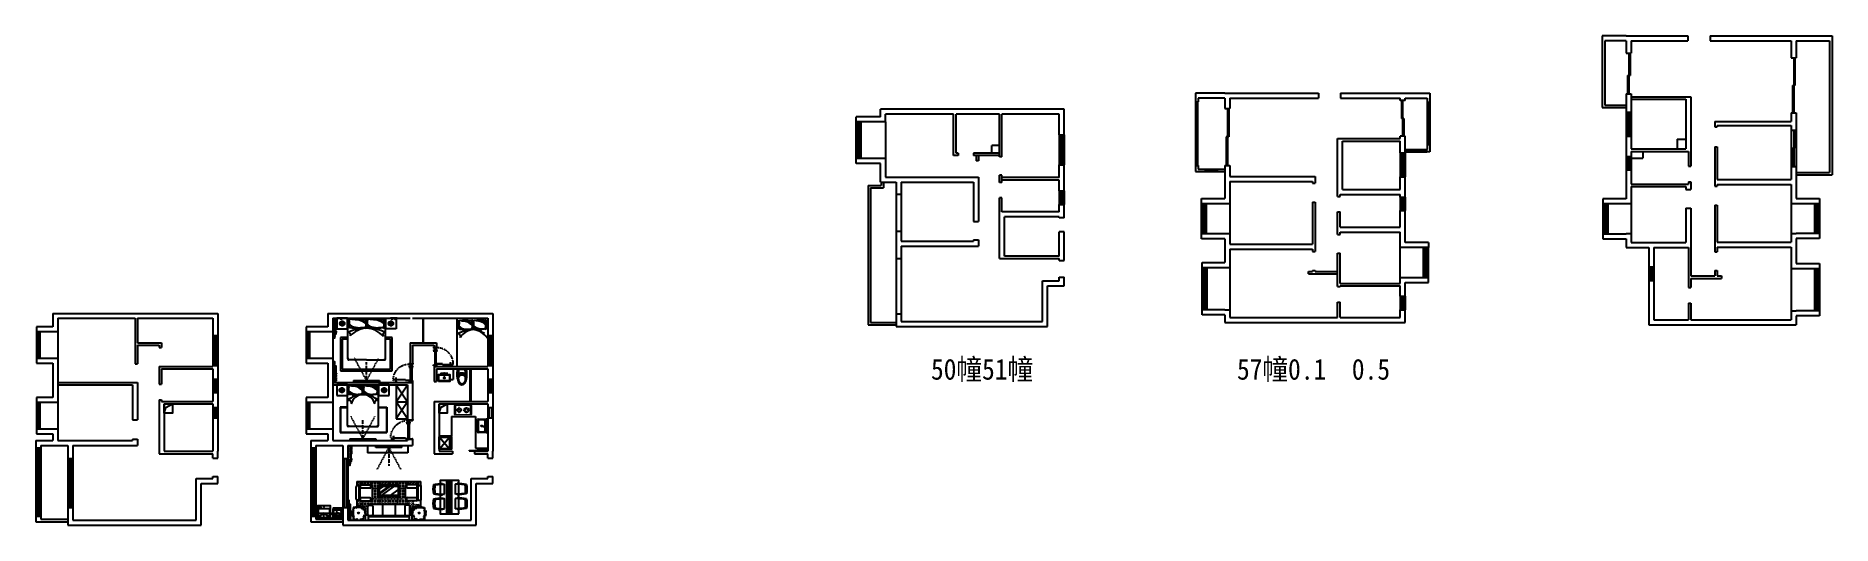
# Model space of a CAD drawing. Header units: millimetres. Extents: x 207737 to 293967, y -150247 to -126753.
import ezdxf

# ---------------------------------------------------------------- set-up
doc = ezdxf.new("R2010")
doc.units = ezdxf.units.MM
doc.header["$MEASUREMENT"] = 0
doc.linetypes.add('ACAD_ISO03W100', pattern=[30, 12, -18])
doc.linetypes.add('DASH', pattern=[0.35, 0.25, -0.1])
for name, color, linetype in [('7-xc-洁具及配件（地坪图显示）', 146, 'Continuous'), ('7-xc-活动家具', 146, 'Continuous'), ('7-xc-活动家具1', 146, 'Continuous'), ('7-xc-门', 2, 'Continuous'), ('7-xc-门套', 3, 'Continuous'), ('A-土建墙（含管井、立管）', 6, 'Continuous'), ('A-新隔墙', 4, 'Continuous'), ('A-窗', 2, 'Continuous'), ('P-固定家具（落地、不到顶）', 142, 'Continuous'), ('P-固定家具（落地、到顶）', 142, 'Continuous'), ('P-固定家具（落地不到顶）', 40, 'Continuous'), ('P-洁具及配件（地坪图显示）', 146, 'Continuous'), ('P-活动家具', 146, 'Continuous'), ('P-活动物品', 51, 'Continuous'), ('P-门', 2, 'Continuous')]:
    doc.layers.add(name, color=color, linetype=linetype)
doc.styles.add('chinese', font='simhei.ttf')
doc.styles.add('dim_font', font='', dxfattribs={"width": 0.6})
doc.styles.get('dim_font').set_extended_font_data('NSimSun')

msp = doc.modelspace()

# ---------------------------------------------------------------- texts
at = {"layer": 'P-活动物品', "style": 'chinese', "width": 0.9}
for s, p in [('50幢51幢', (250706, -143262, 0)), ('57幢0.1  0.5', (265397, -143262, 0))]:
    msp.add_text(s, height=1000, dxfattribs=at).set_placement(p)

# ---------------------------------------------------------------- blocks, each defined once
blk = doc.blocks.new('20180326.12034814')
for p, q in [((0, 1064), (0, 1114)), ((0, 1114), (130, 1114)), ((0, 1064), (1250, 1064)), ((130, 1114), (172, 1154)), ((1120, 1114), (130, 1114)), ((1120, 1114), (1078, 1154)), ((1120, 1114), (1250, 1114)), ((1250, 1064), (1250, 1114))]:
    blk.add_line(p, q)
at = {"color": 250, "linetype": 'ACAD_ISO03W100'}
for p, q in [((624, 1064), (51, 0)), ((625, 1064), (1198, 0)), ((625, 1064), (625, 180))]:
    blk.add_line(p, q, dxfattribs=at)
blk = doc.blocks.new('20180326.12165415')
at = {"layer": '7-xc-活动家具1'}
for p, q in [((29, 917), (42, 918)), ((29, 879), (42, 879)), ((21, 303), (22, 117)), ((29, 840), (42, 840)), ((30, 801), (42, 801)), ((30, 762), (42, 762)), ((30, 723), (43, 724)), ((30, 685), (43, 685)), ((30, 646), (43, 646)), ((30, 607), (43, 607)), ((31, 568), (43, 568)), ((31, 529), (44, 529)), ((31, 490), (44, 491)), ((31, 452), (44, 452)), ((31, 413), (44, 413)), ((32, 374), (44, 374))]:
    blk.add_line(p, q, dxfattribs=at)
blk.add_lwpolyline([(87, 198), (85, 536, -0.430223), (101, 569, 0.919589), (98, 607), (73, 607, -1), (72, 646), (97, 646, 1), (97, 685), (72, 685, -1), (72, 724), (97, 724, 1), (97, 763), (72, 763, -1), (72, 801), (97, 802, 1), (97, 840), (72, 840, -1), (71, 879), (96, 879, 1), (96, 918), (71, 918, -1), (71, 957)], format="xyb", dxfattribs=at)
at = {"layer": '7-xc-活动家具1', "linetype": 'Continuous'}
for points in [[(44, 137), (22, 0), (0, 137)], [(41, 135), (22, 16), (3, 134)], [(38, 132), (22, 32), (6, 132)], [(35, 130), (22, 48), (9, 129)], [(32, 127), (22, 64), (12, 127)], [(29, 125), (22, 80), (15, 125)], [(26, 122), (22, 96), (18, 122)], [(23, 120), (22, 111), (21, 120)], [(108, 335), (87, 198), (64, 335)], [(105, 333), (86, 214), (67, 333)], [(102, 330), (86, 230), (70, 330)], [(99, 328), (86, 246), (73, 328)], [(76, 318), (75, 310), (74, 318)], [(96, 325), (86, 262), (76, 325)], [(93, 323), (86, 278), (79, 323)], [(90, 320), (86, 294), (82, 320)]]:
    blk.add_lwpolyline(points, close=True, dxfattribs=at)
at = {"layer": '7-xc-活动家具1'}
for centre, radius, start, end in [((29, 937), 19.4, 90.26464, 270.26464), ((29, 859), 19.4, 90.26464, 270.26464), ((42, 898), 19.4, 270.26464, 90.26464), ((30, 782), 19.4, 90.26464, 270.26464), ((30, 704), 19.4, 90.26464, 270.26464), ((30, 626), 19.4, 90.26464, 270.26464), ((31, 549), 19.4, 90.26464, 270.26464), ((31, 471), 19.4, 90.26464, 270.26464), ((31, 393), 19.4, 90.26464, 270.26464), ((55, 303), 33.8, 101.27413, 180.26464), ((42, 821), 19.4, 270.26464, 90.26464), ((43, 743), 19.4, 270.26464, 90.26464), ((43, 665), 19.4, 270.26464, 90.26464), ((43, 588), 19.4, 270.26464, 90.26464), ((44, 510), 19.4, 270.26464, 90.26464), ((44, 432), 19.4, 270.26464, 90.26464), ((44, 355), 19.4, 281.27413, 90.26464)]:
    blk.add_arc(centre, radius, start, end, dxfattribs=at)
blk = doc.blocks.new('20170808.15384478')
at = {"layer": '7-xc-活动家具', "ltscale": 0.5}
for p, q in [((0, 168), (0, 756)), ((31, 787), (419, 787)), ((419, 137), (31, 137)), ((48, 466), (57, 451)), ((59, 495), (163, 534)), ((82, 695), (82, 233)), ((173, 516), (87, 446)), ((358, 756), (143, 756)), ((143, 172), (358, 172)), ((163, 534), (173, 516)), ((419, 234), (419, 695)), ((450, 756), (450, 168))]:
    blk.add_line(p, q, dxfattribs=at)
for centre, radius in [((51, 525), 20.5), ((51, 402), 20.5), ((251, 469), 25.6)]:
    blk.add_circle(centre, radius, dxfattribs=at)
for centre, radius, start, end in [((31, 756), 30.7, 90, 180), ((31, 168), 30.7, 180, 270), ((66, 476), 20.5, 110.53768, 210), ((74, 462), 20.5, 210, 309.46232), ((143, 695), 61.4, 90, 180), ((143, 234), 61.4, 180, 270), ((358, 695), 61.4, 0, 90), ((358, 234), 61.4, 270, 0), ((419, 756), 30.7, 0, 90), ((419, 168), 30.7, 270, 0)]:
    blk.add_arc(centre, radius, start, end, dxfattribs=at)
blk = doc.blocks.new('20170808.15383666')
at = {"layer": '7-xc-活动家具', "lineweight": 13}
for p, q in [((200, 214), (111, 214)), ((261, 364), (261, 275)), ((261, 152), (261, 65)), ((426, 214), (322, 214)), ((468, 214), (558, 214)), ((610, 365), (610, 265)), ((610, 162), (610, 61)), ((662, 214), (749, 214))]:
    blk.add_line(p, q, dxfattribs=at)
for points in [[(0, 0), (848, 0), (848, 420), (0, 420)], [(64, 0), (784, 0), (784, 420), (64, 420)]]:
    blk.add_lwpolyline(points, close=True, dxfattribs=at)
for centre, radius in [((261, 214), 123), ((261, 214), 61), ((610, 214), 102), ((610, 214), 51.7)]:
    blk.add_circle(centre, radius, dxfattribs=at)
blk = doc.blocks.new('20180326.16033205')
at = {"layer": '7-xc-活动家具'}
for p, q in [((523, 600), (0, 600)), ((0, 600), (0, 0)), ((0, 0), (523, 0)), ((523, 0), (523, 600)), ((593, 600), (545, 600)), ((545, 0), (545, 600)), ((545, 0), (593, 0)), ((600, 7), (600, 593)), ((600, 104), (621, 104)), ((600, 45), (600, 104)), ((621, 45), (600, 45)), ((621, 104), (621, 45))]:
    blk.add_line(p, q, dxfattribs=at)
at = {"layer": '7-xc-活动家具', "color": 250}
for p, q in [((20, 23), (503, 580)), ((20, 580), (503, 23)), ((20, 580), (20, 20)), ((503, 580), (20, 580)), ((20, 20), (503, 20)), ((503, 20), (503, 580))]:
    blk.add_line(p, q, dxfattribs=at)
at = {"layer": '7-xc-活动家具', "color": 250, "linetype": 'ACAD_ISO03W100'}
for p, q in [((523, 586), (545, 586)), ((523, 15), (545, 15))]:
    blk.add_line(p, q, dxfattribs=at)
at = {"layer": '7-xc-活动家具'}
for centre, start, end in [((593, 593), 0, 90), ((593, 7), 270, 0)]:
    blk.add_arc(centre, 7, start, end, dxfattribs=at)
blk = doc.blocks.new('A$C798B2B77')
at = {"layer": '7-xc-洁具及配件（地坪图显示）'}
for p, q in [((117, 132), (147, 132)), ((157, 172), (157, 142)), ((157, 92), (157, 122)), ((197, 132), (167, 132))]:
    blk.add_line(p, q, dxfattribs=at)
for points in [[(88, 130), (5, 124, -0.422988), (0, 129), (0, 134, -0.422988), (5, 139), (88, 133)], [(226, 130), (308, 124, 0.422988), (313, 129), (313, 134, 0.422988), (308, 139), (226, 133)]]:
    blk.add_lwpolyline(points, format="xyb", dxfattribs=at)
blk.add_lwpolyline([(141, 113), (147, 0), (167, 0), (173, 113)], dxfattribs=at)
blk.add_circle((157, 132), 25, dxfattribs=at)
for centre, radius, start, end in [((97, 132), 6, 90, 270), ((97, 132), 6, 270, 90), ((157, 132), 1.25, 0, 180), ((157, 132), 1.25, 180, 0), ((217, 132), 6, 90, 270), ((217, 132), 6, 270, 90)]:
    blk.add_arc(centre, radius, start, end, dxfattribs=at)
blk = doc.blocks.new('*U555')
at = {"layer": '7-xc-门套', "ltscale": 20}
for p, q in [((-159, 281), (-159, 261)), ((-159, 281), (-109, 281)), ((-109, 261), (-159, 261)), ((-99, 20), (-149, 20)), ((-149, 0), (-149, 20)), ((-149, 0), (-99, 0)), ((-129, 261), (-109, 261)), ((-119, 20), (-99, 20)), ((-109, 281), (-109, 261)), ((-109, 261), (-109, 261)), ((-99, 0), (-99, 20)), ((-99, 20), (-99, 20)), ((781, 20), (831, 20)), ((781, 0), (781, 20)), ((781, 20), (781, 20)), ((801, 20), (781, 20)), ((791, 281), (791, 261)), ((841, 281), (791, 281)), ((791, 261), (841, 261)), ((791, 261), (791, 261)), ((811, 261), (791, 261)), ((831, 0), (831, 20)), ((841, 281), (841, 261)), ((831, 0), (781, 0))]:
    blk.add_line(p, q, dxfattribs=at)
at = {"layer": '7-xc-门套'}
for p, q in [((-125, 261), (-104, 261)), ((-125, 20), (-104, 20)), ((-124, 261), (-124, 20)), ((-104, 261), (-104, 20)), ((-104, 211), (-94, 211)), ((-99, 20), (-94, 20)), ((786, 211), (776, 211)), ((781, 20), (776, 20)), ((806, 261), (786, 261)), ((786, 261), (786, 20)), ((806, 20), (786, 20)), ((806, 261), (806, 20))]:
    blk.add_line(p, q, dxfattribs=at)
for points in [[(-104, 211), (-94, 211), (-94, 20)], [(786, 211), (776, 211), (776, 20)]]:
    blk.add_lwpolyline(points, dxfattribs=at)
blk = doc.blocks.new('海龙工具_合页平面')
at = {"color": 250, "linetype": 'DASH', "ltscale": 0.01}
for points in [[(0, 0), (25, 0), (25, 1), (-1, 1)], [(0, -1), (25, -1), (25, -2), (-1, -2)]]:
    blk.add_lwpolyline(points, dxfattribs=at)
for radius in [2.5, 1]:
    blk.add_circle((-3, 0), radius, dxfattribs=at)
blk = doc.blocks.new('*U556')
at = {"layer": '7-xc-门'}
for p, q in [((186, 992), (288, 1004)), ((186, 981), (186, 992)), ((186, 981), (288, 981)), ((186, 870), (288, 870)), ((186, 870), (186, 859)), ((254, 953), (254, 981)), ((254, 898), (254, 870)), ((288, 953), (288, 1004)), ((288, 898), (288, 847)), ((186, 859), (288, 847))]:
    blk.add_line(p, q, dxfattribs=at)
at = {"layer": '7-xc-门', "color": 251, "linetype": 'DASH', "ltscale": 0.2}
for p, q in [((-461, 252), (-472, 151)), ((-421, 151), (-472, 151)), ((-449, 252), (-461, 252)), ((-449, 252), (-449, 151)), ((-421, 184), (-449, 184)), ((-366, 184), (-338, 184)), ((-366, 151), (-316, 151)), ((-338, 252), (-338, 151)), ((-338, 252), (-327, 252)), ((-327, 252), (-316, 151))]:
    blk.add_line(p, q, dxfattribs=at)
at = {"layer": '7-xc-门'}
blk.add_lwpolyline([(-412, 953), (-412, 924), (-422, 924), (-422, 898), (373, 898), (373, 924), (363, 924), (363, 953)], close=True, dxfattribs=at)
at = {"layer": '7-xc-门', "color": 251, "linetype": 'DASH', "ltscale": 0.2}
blk.add_lwpolyline([(-366, 884), (-395, 884), (-395, 894), (-421, 894), (-421, 70), (-395, 70), (-395, 80), (-366, 80)], close=True, dxfattribs=at)
blk.add_arc((-383, 827), 758, 267.07837, 5.36929, dxfattribs=at)
for p, rotation in [((-424, 898), 89.99996106486441), ((-421, 896), 359.9999610648644)]:
    blk.add_blockref('海龙工具_合页平面', p, dxfattribs=dict(at, rotation=rotation))
blk = doc.blocks.new('*U557')
at = {"layer": '7-xc-门套', "ltscale": 20}
for p, q in [((-159, 160), (-159, 140)), ((-159, 160), (-109, 160)), ((-109, 140), (-159, 140)), ((-99, 20), (-149, 20)), ((-149, 0), (-149, 20)), ((-149, 0), (-99, 0)), ((-129, 140), (-109, 140)), ((-119, 20), (-99, 20)), ((-109, 160), (-109, 140)), ((-109, 140), (-109, 140)), ((-99, 0), (-99, 20)), ((-99, 20), (-99, 20)), ((686, 20), (736, 20)), ((686, 0), (686, 20)), ((686, 20), (686, 20)), ((706, 20), (686, 20)), ((696, 160), (696, 140)), ((746, 160), (696, 160)), ((696, 140), (746, 140)), ((696, 140), (696, 140)), ((716, 140), (696, 140)), ((736, 0), (736, 20)), ((746, 160), (746, 140)), ((736, 0), (686, 0))]:
    blk.add_line(p, q, dxfattribs=at)
at = {"layer": '7-xc-门套'}
for p, q in [((-125, 140), (-104, 140)), ((-125, 20), (-104, 20)), ((-124, 140), (-124, 20)), ((-104, 140), (-104, 20)), ((-104, 90), (-94, 90)), ((-99, 20), (-94, 20)), ((691, 90), (681, 90)), ((686, 20), (681, 20)), ((712, 140), (691, 140)), ((691, 140), (691, 20)), ((711, 20), (691, 20)), ((711, 140), (711, 20))]:
    blk.add_line(p, q, dxfattribs=at)
for points in [[(-104, 90), (-94, 90), (-94, 20)], [(691, 90), (681, 90), (681, 20)]]:
    blk.add_lwpolyline(points, dxfattribs=at)
blk = doc.blocks.new('*U558')
at = {"layer": '7-xc-门套', "ltscale": 20}
for p, q in [((-159, 161), (-159, 141)), ((-159, 161), (-109, 161)), ((-109, 141), (-159, 141)), ((-99, 20), (-149, 20)), ((-149, 0), (-149, 20)), ((-149, 0), (-99, 0)), ((-129, 141), (-109, 141)), ((-119, 20), (-99, 20)), ((-109, 161), (-109, 141)), ((-109, 141), (-109, 141)), ((-99, 0), (-99, 20)), ((-99, 20), (-99, 20)), ((707, 20), (757, 20)), ((707, 0), (707, 20)), ((707, 20), (707, 20)), ((727, 20), (707, 20)), ((717, 161), (717, 141)), ((767, 161), (717, 161)), ((717, 141), (767, 141)), ((717, 141), (717, 141)), ((737, 141), (717, 141)), ((757, 0), (757, 20)), ((767, 161), (767, 141)), ((757, 0), (707, 0))]:
    blk.add_line(p, q, dxfattribs=at)
at = {"layer": '7-xc-门套'}
for p, q in [((-125, 141), (-104, 141)), ((-125, 20), (-104, 20)), ((-124, 141), (-124, 20)), ((-104, 141), (-104, 20)), ((-104, 91), (-94, 91)), ((-99, 20), (-94, 20)), ((712, 91), (702, 91)), ((707, 20), (702, 20)), ((733, 141), (712, 141)), ((712, 141), (712, 20)), ((733, 20), (712, 20)), ((732, 141), (732, 20))]:
    blk.add_line(p, q, dxfattribs=at)
for points in [[(-104, 91), (-94, 91), (-94, 20)], [(712, 91), (702, 91), (702, 20)]]:
    blk.add_lwpolyline(points, dxfattribs=at)
blk = doc.blocks.new('*U559')
at = {"layer": '7-xc-门'}
for p, q in [((208, 992), (309, 1004)), ((208, 981), (208, 992)), ((208, 981), (309, 981)), ((208, 870), (309, 870)), ((208, 870), (208, 859)), ((275, 953), (275, 981)), ((275, 898), (275, 870)), ((309, 953), (309, 1004)), ((309, 898), (309, 847)), ((208, 859), (309, 847))]:
    blk.add_line(p, q, dxfattribs=at)
at = {"layer": '7-xc-门', "color": 251, "linetype": 'DASH', "ltscale": 0.2}
for p, q in [((-461, 252), (-472, 151)), ((-421, 151), (-472, 151)), ((-449, 252), (-461, 252)), ((-449, 252), (-449, 151)), ((-421, 184), (-449, 184)), ((-366, 184), (-338, 184)), ((-366, 151), (-316, 151)), ((-338, 252), (-338, 151)), ((-338, 252), (-327, 252)), ((-327, 252), (-316, 151))]:
    blk.add_line(p, q, dxfattribs=at)
at = {"layer": '7-xc-门'}
blk.add_lwpolyline([(-412, 953), (-412, 924), (-422, 924), (-422, 898), (394, 898), (394, 924), (384, 924), (384, 953)], close=True, dxfattribs=at)
at = {"layer": '7-xc-门', "color": 251, "linetype": 'DASH', "ltscale": 0.2}
blk.add_lwpolyline([(-366, 884), (-395, 884), (-395, 894), (-421, 894), (-421, 70), (-395, 70), (-395, 80), (-366, 80)], close=True, dxfattribs=at)
blk.add_arc((-379, 843), 775, 266.87402, 4.05238, dxfattribs=at)
for p, rotation in [((-424, 898), 89.99996106486441), ((-421, 896), 359.9999610648644)]:
    blk.add_blockref('海龙工具_合页平面', p, dxfattribs=dict(at, rotation=rotation))
blk = doc.blocks.new('20170808.16402866')
at = {"layer": '7-xc-活动家具'}
blk.add_line((686, 145), (3, 145), dxfattribs=at)
blk.add_lwpolyline([(50, 706), (640, 706, -0.414214), (690, 656), (690, 0), (0, 0), (0, 656, -0.414214)], format="xyb", close=True, dxfattribs=at)
for points in [[(22, 72), (193, 72), (193, 120), (22, 120)], [(64, 110), (36, 110), (36, 80), (64, 80)], [(106, 86), (92, 86), (92, 99), (106, 99)], [(132, 86), (118, 86), (118, 99), (132, 99)], [(156, 86), (143, 86), (143, 99), (156, 99)], [(182, 86), (168, 86), (168, 99), (182, 99)]]:
    blk.add_lwpolyline(points, close=True, dxfattribs=at)
blk.add_lwpolyline([(38, 145), (38, 611, -0.414214), (78, 651), (612, 651, -0.414214), (652, 611), (652, 145)], format="xyb", dxfattribs=at)
blk.add_lwpolyline([(416, 651), (416, 623), (345, 623), (274, 623), (274, 651)], dxfattribs=at)
blk.add_circle((345, 25), 16, dxfattribs=at)
blk = doc.blocks.new('*U562')
at = {"layer": '7-xc-门'}
for p, q in [((281, 992), (383, 1004)), ((281, 981), (281, 992)), ((281, 981), (383, 981)), ((281, 870), (383, 870)), ((281, 870), (281, 859)), ((349, 953), (349, 981)), ((349, 898), (349, 870)), ((383, 953), (383, 1004)), ((383, 898), (383, 847)), ((281, 859), (383, 847))]:
    blk.add_line(p, q, dxfattribs=at)
at = {"layer": '7-xc-门', "color": 251, "linetype": 'DASH', "ltscale": 0.2}
for p, q in [((-461, 252), (-472, 151)), ((-421, 151), (-472, 151)), ((-449, 252), (-461, 252)), ((-449, 252), (-449, 151)), ((-421, 184), (-449, 184)), ((-366, 184), (-338, 184)), ((-366, 151), (-316, 151)), ((-338, 252), (-338, 151)), ((-338, 252), (-327, 252)), ((-327, 252), (-316, 151))]:
    blk.add_line(p, q, dxfattribs=at)
at = {"layer": '7-xc-门'}
blk.add_lwpolyline([(-412, 953), (-412, 924), (-422, 924), (-422, 898), (468, 898), (468, 924), (458, 924), (458, 953)], close=True, dxfattribs=at)
at = {"layer": '7-xc-门', "color": 251, "linetype": 'DASH', "ltscale": 0.2}
blk.add_lwpolyline([(-366, 884), (-395, 884), (-395, 894), (-421, 894), (-421, 70), (-395, 70), (-395, 80), (-366, 80)], close=True, dxfattribs=at)
blk.add_arc((-367, 903), 835, 266.27741, 359.6879, dxfattribs=at)
for p, rotation in [((-424, 898), 89.99996106486441), ((-421, 896), 359.9999610648644)]:
    blk.add_blockref('海龙工具_合页平面', p, dxfattribs=dict(at, rotation=rotation))
blk = doc.blocks.new('MATONG 2')
at = {"layer": 'P-洁具及配件（地坪图显示）'}
for p, q in [((227965, -143032, -500), (227966, -142970, -500)), ((227968, -143093, -500), (227965, -143032, -500)), ((227966, -142970, -500), (227967, -142924, -500)), ((227967, -142924, -500), (227968, -142899, -500)), ((227968, -142899, -500), (227971, -142873, -500)), ((227971, -143136, -500), (227968, -143093, -500)), ((227971, -142873, -500), (227975, -142847, -500)), ((227977, -143201, -500), (227971, -143136, -500)), ((227975, -142847, -500), (227984, -142814, -500)), ((227984, -142814, -500), (227992, -142788, -500)), ((227992, -142788, -500), (227999, -142770, -500)), ((227999, -142770, -500), (228002, -142764, -500)), ((228002, -142764, -500), (228007, -142762, -500)), ((228007, -142762, -500), (228012, -142762, -500)), ((228367, -142762, -500), (228012, -142762, -500)), ((228012, -142762, -500), (228367, -142762, -500)), ((228103, -143009, -500), (228103, -143058, -500)), ((228136, -143009, -500), (228103, -143009, -500)), ((228244, -143051, -500), (228135, -143051, -500)), ((228136, -143051, -500), (228136, -143009, -500)), ((228136, -143036, -500), (228243, -143036, -500)), ((228243, -143009, -500), (228243, -143051, -500)), ((228276, -143009, -500), (228243, -143009, -500)), ((228276, -143058, -500), (228276, -143009, -500)), ((228367, -142762, -500), (228369, -142762, -500)), ((228369, -142762, -500), (228373, -142763, -500)), ((228373, -142763, -500), (228377, -142766, -500)), ((228377, -142766, -500), (228379, -142769, -500)), ((228379, -142769, -500), (228384, -142782, -500)), ((228384, -142782, -500), (228394, -142810, -500)), ((228394, -142810, -500), (228403, -142844, -500)), ((228403, -142844, -500), (228409, -142875, -500)), ((228414, -143043, -500), (228407, -143175, -500)), ((228409, -142875, -500), (228413, -142938, -500)), ((228413, -142938, -500), (228413, -142969, -500)), ((228413, -142969, -500), (228414, -143043, -500)), ((227986, -143245, -500), (227977, -143201, -500)), ((228023, -143366, -500), (227986, -143245, -500)), ((228073, -143456, -500), (228023, -143366, -500)), ((228120, -143497, -500), (228073, -143456, -500)), ((228172, -143515, -500), (228120, -143497, -500)), ((228219, -143512, -500), (228172, -143515, -500)), ((228272, -143487, -500), (228219, -143512, -500)), ((228312, -143448, -500), (228272, -143487, -500)), ((228361, -143357, -500), (228312, -143448, -500)), ((228395, -143242, -500), (228361, -143357, -500)), ((228407, -143175, -500), (228395, -143242, -500))]:
    blk.add_line(p, q, dxfattribs=at)
for centre, radius, start, end in [((229744, -142996, -500), 1778, 176.964, 186.8656), ((228424, -142941, -500), 457, 157.9889, 175.0321), ((228429, -142914, -500), 460, 178.44203, 192.43714), ((229757, -142996, -500), 1778, 180.4947, 186.8656), ((227987, -143012, -500), 7.94, 189.7713, 303.83299), ((228190, -143314, -500), 356, 56.167, 123.833), ((228012, -142775, -500), 12.7, 90, 157.9889), ((228206, -143222, -500), 206, 151.87935, 195.94249), ((228506, -142926, -500), 488, 160.95757, 183.46136), ((228027, -142955, -500), 7.94, 184.2381, 282.30385), ((228242, -143237, -500), 244, 124.52591, 152.52649), ((228242, -143237, -500), 229, 133.9968, 159.44226), ((228190, -143701, -500), 756, 77.6962, 102.3038), ((228052, -142770, -500), 7.94, 90, 160.181), ((228135, -143127, -500), 76.2, 90, 133.9968), ((228244, -143127, -500), 76.2, 46.00319, 90), ((228138, -143237, -500), 244, 27.4735, 55.47408), ((228138, -143237, -500), 229, 20.55774, 46.00319), ((228327, -142770, -500), 7.94, 19.8191, 90), ((227873, -142926, -500), 488, 356.53868, 19.04247), ((228352, -142955, -500), 7.94, 257.696, 355.76194), ((228173, -143222, -500), 206, 344.05751, 28.12065), ((228367, -142775, -500), 12.7, 22.0111, 90), ((227955, -142941, -500), 457, 4.96785, 22.0111), ((226622, -142996, -500), 1778, 353.1344, 359.50531), ((228392, -143012, -500), 7.94, 236.1669, 350.22872), ((226635, -142996, -500), 1778, 353.13441, 3.03605), ((227950, -142914, -500), 460, 347.56296, 1.55832), ((228935, -143003, -500), 978, 192.1213, 199.5996), ((228935, -143003, -500), 965, 192.3041, 195.38161), ((228617, -143097, -500), 635, 196.55926, 209.39993), ((228389, -143211, -500), 394, 197.7237, 220.0528), ((228206, -143222, -500), 191, 160.13486, 195.91914), ((228617, -143097, -500), 620, 196.56663, 207.1313), ((228252, -143303, -500), 216, 209.30454, 232.37683), ((228190, -143317, -500), 140, 207.1313, 332.8687), ((228190, -143376, -500), 135, 220.83349, 319.16654), ((228190, -143387, -500), 111, 231.63562, 270), ((228190, -143387, -500), 111, 269.99999, 308.36438), ((228127, -143303, -500), 216, 307.62317, 330.69546), ((227990, -143211, -500), 394, 319.94721, 342.27631), ((227762, -143097, -500), 620, 332.8687, 343.43337), ((227762, -143097, -500), 635, 330.60007, 343.44074), ((228173, -143222, -500), 191, 344.08085, 19.86514), ((227444, -143003, -500), 978, 340.40037, 347.87865), ((227445, -143003, -500), 965, 344.61841, 347.69594)]:
    blk.add_arc(centre, radius, start, end, dxfattribs=at)
blk = doc.blocks.new('shafa1')
at = {"layer": 'P-活动家具', "ltscale": 0.8}
for p, q in [((223139, -148146), (223139, -148358)), ((223139, -148146), (226219, -148146)), ((223141, -148199), (223139, -148201)), ((223139, -148214), (223141, -148216)), ((223141, -148269), (223139, -148272)), ((223139, -148285), (223141, -148287)), ((224225, -148308), (225133, -148308)), ((225989, -148314), (225578, -148314)), ((226219, -148358), (226219, -148146)), ((223109, -149002), (223109, -148403)), ((223139, -149047), (223139, -149408)), ((223141, -149118), (223139, -149120)), ((223139, -149133), (223141, -149135)), ((223309, -148353), (223159, -148353)), ((223309, -149052), (223159, -149052)), ((223259, -149052), (223259, -148353)), ((223309, -149052), (223309, -148353)), ((223309, -148420), (223309, -148370)), ((223309, -148894), (223309, -149035)), ((223359, -148320), (223770, -148320)), ((223770, -148470), (223359, -148470)), ((223770, -148935), (223359, -148935)), ((223359, -149085), (223770, -149085)), ((223820, -148370), (223820, -148420)), ((223820, -149035), (223820, -148985)), ((223879, -148403), (223879, -149002)), ((224164, -148827), (224164, -148368)), ((224174, -148358), (224179, -148358)), ((224174, -148837), (224179, -148837)), ((224184, -148835), (224185, -148835)), ((224233, -148333), (224189, -148377)), ((224261, -148333), (224189, -148405)), ((224189, -148827), (224189, -148368)), ((224261, -148863), (224189, -148790)), ((224233, -148863), (224189, -148819)), ((224215, -148318), (224215, -148323)), ((224215, -148878), (224215, -148873)), ((224225, -148333), (225133, -148333)), ((225133, -148863), (224225, -148863)), ((225133, -148888), (224225, -148888)), ((224229, -148823), (224229, -148373)), ((224229, -148373), (225129, -148373)), ((225129, -148823), (224229, -148823)), ((225097, -148333), (225169, -148405)), ((225097, -148863), (225169, -148790)), ((225125, -148333), (225169, -148377)), ((225125, -148863), (225169, -148819)), ((225129, -148373), (225129, -148823)), ((225143, -148318), (225143, -148323)), ((225143, -148878), (225143, -148873)), ((225169, -148368), (225169, -148827)), ((225174, -148835), (225176, -148837)), ((225184, -148358), (225179, -148358)), ((225184, -148837), (225179, -148837)), ((225194, -148368), (225194, -148827)), ((225469, -148397), (225469, -148996)), ((225528, -148364), (225528, -148414)), ((225528, -149029), (225528, -148979)), ((225578, -148464), (225989, -148464)), ((225578, -148929), (225989, -148929)), ((225989, -149079), (225578, -149079)), ((226039, -149046), (226039, -148347)), ((226039, -148347), (226189, -148347)), ((226039, -148414), (226039, -148364)), ((226039, -148888), (226039, -149029)), ((226039, -149046), (226189, -149046)), ((226089, -149046), (226089, -148347)), ((226219, -149408), (226219, -149035)), ((226239, -148996), (226239, -148397)), ((223562, -149408), (222962, -149408)), ((222962, -149408), (222962, -150008)), ((222962, -150008), (223562, -150008)), ((223141, -149188), (223139, -149191)), ((223139, -149204), (223141, -149206)), ((223141, -149259), (223139, -149262)), ((223139, -149274), (223141, -149277)), ((223141, -149330), (223139, -149332)), ((223331, -150001), (223341, -149925)), ((223341, -149925), (223370, -149982)), ((223406, -149401), (223407, -149401)), ((223562, -150008), (223562, -149408)), ((223565, -149613), (223562, -149616)), ((223562, -149627), (223565, -149630)), ((223562, -149749), (223671, -149749)), ((223565, -149754), (223562, -149757)), ((223671, -149757), (223671, -149346)), ((223704, -149957), (223704, -149804)), ((225654, -149807), (223704, -149807)), ((225654, -149857), (223704, -149857)), ((223721, -149296), (223861, -149296)), ((223861, -149807), (223721, -149807)), ((223754, -149237), (224352, -149237)), ((225604, -150007), (223754, -150007)), ((223911, -149346), (223911, -149757)), ((224381, -149267), (224381, -149777)), ((224410, -149237), (224948, -149237)), ((224977, -149267), (224977, -149777)), ((225006, -149237), (225604, -149237)), ((225447, -149346), (225447, -149757)), ((225637, -149296), (225497, -149296)), ((225497, -149807), (225637, -149807)), ((225654, -149296), (225654, -149287)), ((225654, -149807), (225654, -149957)), ((225687, -149757), (225687, -149346)), ((225687, -149759), (225796, -149759)), ((225796, -150008), (225796, -149408)), ((225796, -149408), (226396, -149408)), ((226396, -150008), (225796, -150008)), ((226017, -149925), (225988, -149982)), ((226027, -150001), (226017, -149925)), ((226396, -149408), (226396, -150008))]:
    blk.add_line(p, q, dxfattribs=at)
at = {"layer": 'P-活动家具', "color": 251, "ltscale": 0.8}
for p, q in [((223194, -148199), (223212, -148216)), ((223212, -148199), (223194, -148216)), ((223194, -148269), (223212, -148287)), ((223212, -148269), (223194, -148287)), ((223265, -148199), (223283, -148216)), ((223283, -148199), (223265, -148216)), ((223265, -148269), (223283, -148287)), ((223283, -148269), (223265, -148287)), ((223336, -148199), (223353, -148216)), ((223353, -148199), (223336, -148216)), ((223336, -148269), (223353, -148287)), ((223353, -148269), (223336, -148287)), ((223406, -148199), (223424, -148216)), ((223424, -148199), (223406, -148216)), ((223406, -148269), (223424, -148287)), ((223424, -148269), (223406, -148287)), ((223477, -148199), (223495, -148216)), ((223495, -148199), (223477, -148216)), ((223477, -148269), (223495, -148287)), ((223495, -148269), (223477, -148287)), ((223548, -148199), (223565, -148216)), ((223565, -148199), (223548, -148216)), ((223548, -148269), (223565, -148287)), ((223565, -148269), (223548, -148287)), ((223618, -148199), (223636, -148216)), ((223636, -148199), (223618, -148216)), ((223618, -148269), (223636, -148287)), ((223636, -148269), (223618, -148287)), ((223689, -148199), (223707, -148216)), ((223707, -148199), (223689, -148216)), ((223689, -148269), (223707, -148287)), ((223707, -148269), (223689, -148287)), ((223760, -148199), (223778, -148216)), ((223778, -148199), (223760, -148216)), ((223760, -148269), (223778, -148287)), ((223778, -148269), (223760, -148287)), ((223831, -148199), (223848, -148216)), ((223848, -148199), (223831, -148216)), ((223831, -148269), (223848, -148287)), ((223848, -148269), (223831, -148287)), ((223901, -148199), (223919, -148216)), ((223919, -148199), (223901, -148216)), ((223901, -148269), (223919, -148287)), ((223919, -148269), (223901, -148287)), ((223972, -148199), (223990, -148216)), ((223990, -148199), (223972, -148216)), ((223972, -148269), (223990, -148287)), ((223990, -148269), (223972, -148287)), ((224043, -148199), (224060, -148216)), ((224060, -148199), (224043, -148216)), ((224043, -148269), (224060, -148287)), ((224060, -148269), (224043, -148287)), ((224113, -148199), (224131, -148216)), ((224131, -148199), (224113, -148216)), ((224113, -148269), (224131, -148287)), ((224131, -148269), (224113, -148287)), ((224184, -148199), (224202, -148216)), ((224202, -148199), (224184, -148216)), ((224184, -148269), (224202, -148287)), ((224202, -148269), (224184, -148287)), ((224255, -148199), (224273, -148216)), ((224273, -148199), (224255, -148216)), ((224255, -148269), (224273, -148287)), ((224273, -148269), (224255, -148287)), ((224326, -148199), (224343, -148216)), ((224343, -148199), (224326, -148216)), ((224326, -148269), (224343, -148287)), ((224343, -148269), (224326, -148287)), ((224396, -148199), (224414, -148216)), ((224414, -148199), (224396, -148216)), ((224396, -148269), (224414, -148287)), ((224414, -148269), (224396, -148287)), ((224467, -148199), (224485, -148216)), ((224485, -148199), (224467, -148216)), ((224467, -148269), (224485, -148287)), ((224485, -148269), (224467, -148287)), ((224538, -148199), (224555, -148216)), ((224555, -148199), (224538, -148216)), ((224538, -148269), (224555, -148287)), ((224555, -148269), (224538, -148287)), ((224608, -148199), (224626, -148216)), ((224626, -148199), (224608, -148216)), ((224608, -148269), (224626, -148287)), ((224626, -148269), (224608, -148287)), ((224679, -148199), (224697, -148216)), ((224697, -148199), (224679, -148216)), ((224679, -148269), (224697, -148287)), ((224697, -148269), (224679, -148287)), ((224750, -148199), (224767, -148216)), ((224767, -148199), (224750, -148216)), ((224750, -148269), (224767, -148287)), ((224767, -148269), (224750, -148287)), ((224821, -148199), (224838, -148216)), ((224838, -148199), (224821, -148216)), ((224821, -148269), (224838, -148287)), ((224838, -148269), (224821, -148287)), ((224891, -148199), (224909, -148216)), ((224909, -148199), (224891, -148216)), ((224891, -148269), (224909, -148287)), ((224909, -148269), (224891, -148287)), ((224962, -148199), (224980, -148216)), ((224980, -148199), (224962, -148216)), ((224962, -148269), (224980, -148287)), ((224980, -148269), (224962, -148287)), ((225033, -148199), (225050, -148216)), ((225050, -148199), (225033, -148216)), ((225033, -148269), (225050, -148287)), ((225050, -148269), (225033, -148287)), ((225103, -148199), (225121, -148216)), ((225121, -148199), (225103, -148216)), ((225103, -148269), (225121, -148287)), ((225121, -148269), (225103, -148287)), ((225174, -148199), (225192, -148216)), ((225192, -148199), (225174, -148216)), ((225174, -148269), (225192, -148287)), ((225192, -148269), (225174, -148287)), ((225245, -148199), (225262, -148216)), ((225262, -148199), (225245, -148216)), ((225245, -148269), (225262, -148287)), ((225262, -148269), (225245, -148287)), ((225316, -148199), (225333, -148216)), ((225333, -148199), (225316, -148216)), ((225316, -148269), (225333, -148287)), ((225333, -148269), (225316, -148287)), ((225386, -148199), (225404, -148216)), ((225404, -148199), (225386, -148216)), ((225386, -148269), (225404, -148287)), ((225404, -148269), (225386, -148287)), ((225457, -148199), (225475, -148216)), ((225475, -148199), (225457, -148216)), ((225457, -148269), (225475, -148287)), ((225475, -148269), (225457, -148287)), ((225528, -148199), (225545, -148216)), ((225545, -148199), (225528, -148216)), ((225528, -148269), (225545, -148287)), ((225545, -148269), (225528, -148287)), ((225598, -148199), (225616, -148216)), ((225616, -148199), (225598, -148216)), ((225598, -148269), (225616, -148287)), ((225616, -148269), (225598, -148287)), ((225669, -148199), (225687, -148216)), ((225687, -148199), (225669, -148216)), ((225669, -148269), (225687, -148287)), ((225687, -148269), (225669, -148287)), ((225740, -148199), (225757, -148216)), ((225757, -148199), (225740, -148216)), ((225740, -148269), (225757, -148287)), ((225757, -148269), (225740, -148287)), ((225810, -148199), (225828, -148216)), ((225828, -148199), (225810, -148216)), ((225810, -148269), (225828, -148287)), ((225828, -148269), (225810, -148287)), ((225881, -148199), (225899, -148216)), ((225899, -148199), (225881, -148216)), ((225881, -148269), (225899, -148287)), ((225899, -148269), (225881, -148287)), ((225952, -148199), (225970, -148216)), ((225970, -148199), (225952, -148216)), ((225952, -148269), (225970, -148287)), ((225970, -148269), (225952, -148287)), ((226023, -148199), (226040, -148216)), ((226040, -148199), (226023, -148216)), ((226023, -148269), (226040, -148287)), ((226040, -148269), (226023, -148287)), ((226093, -148199), (226111, -148216)), ((226111, -148199), (226093, -148216)), ((226093, -148269), (226111, -148287)), ((226111, -148269), (226093, -148287)), ((226164, -148199), (226182, -148216)), ((226182, -148199), (226164, -148216)), ((226164, -148269), (226182, -148287)), ((226182, -148269), (226164, -148287)), ((223194, -149118), (223212, -149135)), ((223212, -149118), (223194, -149135)), ((223265, -149118), (223283, -149135)), ((223283, -149118), (223265, -149135)), ((223336, -149118), (223353, -149135)), ((223353, -149118), (223336, -149135)), ((223406, -149118), (223424, -149135)), ((223424, -149118), (223406, -149135)), ((223477, -149118), (223495, -149135)), ((223495, -149118), (223477, -149135)), ((223548, -149118), (223565, -149135)), ((223565, -149118), (223548, -149135)), ((223618, -149118), (223636, -149135)), ((223636, -149118), (223618, -149135)), ((223689, -149118), (223707, -149135)), ((223707, -149118), (223689, -149135)), ((223760, -149118), (223778, -149135)), ((223778, -149118), (223760, -149135)), ((223831, -149118), (223848, -149135)), ((223848, -149118), (223831, -149135)), ((223850, -149053), (223867, -149071)), ((223867, -149053), (223850, -149071)), ((223901, -148340), (223919, -148358)), ((223919, -148340), (223901, -148358)), ((223901, -148411), (223919, -148428)), ((223919, -148411), (223901, -148428)), ((223901, -148481), (223919, -148499)), ((223919, -148481), (223901, -148499)), ((223901, -148552), (223919, -148570)), ((223919, -148552), (223901, -148570)), ((223901, -148623), (223919, -148640)), ((223919, -148623), (223901, -148640)), ((223901, -148694), (223919, -148711)), ((223919, -148694), (223901, -148711)), ((223901, -148764), (223919, -148782)), ((223919, -148764), (223901, -148782)), ((223901, -148835), (223919, -148853)), ((223919, -148835), (223901, -148853)), ((223901, -148906), (223919, -148923)), ((223919, -148906), (223901, -148923)), ((223901, -148976), (223919, -148994)), ((223919, -148976), (223901, -148994)), ((223901, -149047), (223919, -149065)), ((223919, -149047), (223901, -149065)), ((223901, -149118), (223919, -149135)), ((223919, -149118), (223901, -149135)), ((223972, -148340), (223990, -148358)), ((223990, -148340), (223972, -148358)), ((223972, -148411), (223990, -148428)), ((223990, -148411), (223972, -148428)), ((223972, -148481), (223990, -148499)), ((223990, -148481), (223972, -148499)), ((223972, -148552), (223990, -148570)), ((223990, -148552), (223972, -148570)), ((223972, -148623), (223990, -148640)), ((223990, -148623), (223972, -148640)), ((223972, -148694), (223990, -148711)), ((223990, -148694), (223972, -148711)), ((223972, -148764), (223990, -148782)), ((223990, -148764), (223972, -148782)), ((223972, -148835), (223990, -148853)), ((223990, -148835), (223972, -148853)), ((223972, -148906), (223990, -148923)), ((223990, -148906), (223972, -148923)), ((223972, -148976), (223990, -148994)), ((223990, -148976), (223972, -148994)), ((223972, -149047), (223990, -149065)), ((223990, -149047), (223972, -149065)), ((223972, -149118), (223990, -149135)), ((223990, -149118), (223972, -149135)), ((224043, -148340), (224060, -148358)), ((224060, -148340), (224043, -148358)), ((224043, -148411), (224060, -148428)), ((224060, -148411), (224043, -148428)), ((224043, -148481), (224060, -148499)), ((224060, -148481), (224043, -148499)), ((224043, -148552), (224060, -148570)), ((224060, -148552), (224043, -148570)), ((224043, -148623), (224060, -148640)), ((224060, -148623), (224043, -148640)), ((224043, -148694), (224060, -148711)), ((224060, -148694), (224043, -148711)), ((224043, -148764), (224060, -148782)), ((224060, -148764), (224043, -148782)), ((224043, -148835), (224060, -148853)), ((224060, -148835), (224043, -148853)), ((224043, -148906), (224060, -148923)), ((224060, -148906), (224043, -148923)), ((224043, -148976), (224060, -148994)), ((224060, -148976), (224043, -148994)), ((224043, -149047), (224060, -149065)), ((224060, -149047), (224043, -149065)), ((224043, -149118), (224060, -149135)), ((224060, -149118), (224043, -149135)), ((224113, -148340), (224131, -148358)), ((224131, -148340), (224113, -148358)), ((224113, -148411), (224131, -148428)), ((224131, -148411), (224113, -148428)), ((224113, -148481), (224131, -148499)), ((224131, -148481), (224113, -148499)), ((224113, -148552), (224131, -148570)), ((224131, -148552), (224113, -148570)), ((224113, -148623), (224131, -148640)), ((224131, -148623), (224113, -148640)), ((224113, -148694), (224131, -148711)), ((224131, -148694), (224113, -148711)), ((224113, -148764), (224131, -148782)), ((224131, -148764), (224113, -148782)), ((224113, -148835), (224131, -148853)), ((224131, -148835), (224113, -148853)), ((224113, -148906), (224131, -148923)), ((224131, -148906), (224113, -148923)), ((224113, -148976), (224131, -148994)), ((224131, -148976), (224113, -148994)), ((224113, -149047), (224131, -149065)), ((224131, -149047), (224113, -149065)), ((224113, -149118), (224131, -149135)), ((224131, -149118), (224113, -149135)), ((224184, -148906), (224202, -148923)), ((224202, -148906), (224184, -148923)), ((224184, -148976), (224202, -148994)), ((224202, -148976), (224184, -148994)), ((224184, -149047), (224202, -149065)), ((224202, -149047), (224184, -149065)), ((224184, -149118), (224202, -149135)), ((224202, -149118), (224184, -149135)), ((224229, -148529), (224444, -148373)), ((224229, -148717), (224703, -148373)), ((224229, -148760), (224763, -148373)), ((224255, -148906), (224273, -148923)), ((224273, -148906), (224255, -148923)), ((224255, -148976), (224273, -148994)), ((224273, -148976), (224255, -148994)), ((224255, -149047), (224273, -149065)), ((224273, -149047), (224255, -149065)), ((224255, -149118), (224273, -149135)), ((224273, -149118), (224255, -149135)), ((224324, -148823), (224944, -148373)), ((224326, -148906), (224343, -148923)), ((224343, -148906), (224326, -148923)), ((224326, -148976), (224343, -148994)), ((224343, -148976), (224326, -148994)), ((224326, -149047), (224343, -149065)), ((224343, -149047), (224326, -149065)), ((224326, -149118), (224343, -149135)), ((224343, -149118), (224326, -149135)), ((224396, -148906), (224414, -148923)), ((224414, -148906), (224396, -148923)), ((224396, -148976), (224414, -148994)), ((224414, -148976), (224396, -148994)), ((224396, -149047), (224414, -149065)), ((224414, -149047), (224396, -149065)), ((224396, -149118), (224414, -149135)), ((224414, -149118), (224396, -149135)), ((224467, -148906), (224485, -148923)), ((224485, -148906), (224467, -148923)), ((224467, -148976), (224485, -148994)), ((224485, -148976), (224467, -148994)), ((224467, -149047), (224485, -149065)), ((224485, -149047), (224467, -149065)), ((224467, -149118), (224485, -149135)), ((224485, -149118), (224467, -149135)), ((224538, -148906), (224555, -148923)), ((224555, -148906), (224538, -148923)), ((224538, -148976), (224555, -148994)), ((224555, -148976), (224538, -148994)), ((224538, -149047), (224555, -149065)), ((224555, -149047), (224538, -149065)), ((224538, -149118), (224555, -149135)), ((224555, -149118), (224538, -149135)), ((224608, -148906), (224626, -148923)), ((224626, -148906), (224608, -148923)), ((224608, -148976), (224626, -148994)), ((224626, -148976), (224608, -148994)), ((224608, -149047), (224626, -149065)), ((224626, -149047), (224608, -149065)), ((224608, -149118), (224626, -149135)), ((224626, -149118), (224608, -149135)), ((224679, -148906), (224697, -148923)), ((224697, -148906), (224679, -148923)), ((224679, -148976), (224697, -148994)), ((224697, -148976), (224679, -148994)), ((224679, -149047), (224697, -149065)), ((224697, -149047), (224679, -149065)), ((224679, -149118), (224697, -149135)), ((224697, -149118), (224679, -149135)), ((224750, -148906), (224767, -148923)), ((224767, -148906), (224750, -148923)), ((224750, -148976), (224767, -148994)), ((224767, -148976), (224750, -148994)), ((224750, -149047), (224767, -149065)), ((224767, -149047), (224750, -149065)), ((224750, -149118), (224767, -149135)), ((224767, -149118), (224750, -149135)), ((224766, -148823), (225129, -148559)), ((224821, -148906), (224838, -148923)), ((224838, -148906), (224821, -148923)), ((224821, -148976), (224838, -148994)), ((224838, -148976), (224821, -148994)), ((224821, -149047), (224838, -149065)), ((224838, -149047), (224821, -149065)), ((224821, -149118), (224838, -149135)), ((224838, -149118), (224821, -149135)), ((224891, -148906), (224909, -148923)), ((224909, -148906), (224891, -148923)), ((224891, -148976), (224909, -148994)), ((224909, -148976), (224891, -148994)), ((224891, -149047), (224909, -149065)), ((224909, -149047), (224891, -149065)), ((224891, -149118), (224909, -149135)), ((224909, -149118), (224891, -149135)), ((224962, -148906), (224980, -148923)), ((224980, -148906), (224962, -148923)), ((224962, -148976), (224980, -148994)), ((224980, -148976), (224962, -148994)), ((224962, -149047), (224980, -149065)), ((224980, -149047), (224962, -149065)), ((224962, -149118), (224980, -149135)), ((224980, -149118), (224962, -149135)), ((225033, -148906), (225050, -148923)), ((225050, -148906), (225033, -148923)), ((225033, -148976), (225050, -148994)), ((225050, -148976), (225033, -148994)), ((225033, -149047), (225050, -149065)), ((225050, -149047), (225033, -149065)), ((225033, -149118), (225050, -149135)), ((225050, -149118), (225033, -149135)), ((225103, -148906), (225121, -148923)), ((225121, -148906), (225103, -148923)), ((225103, -148976), (225121, -148994)), ((225121, -148976), (225103, -148994)), ((225103, -149047), (225121, -149065)), ((225121, -149047), (225103, -149065)), ((225103, -149118), (225121, -149135)), ((225121, -149118), (225103, -149135)), ((225174, -148906), (225192, -148923)), ((225192, -148906), (225174, -148923)), ((225174, -148976), (225192, -148994)), ((225192, -148976), (225174, -148994)), ((225174, -149047), (225192, -149065)), ((225192, -149047), (225174, -149065)), ((225174, -149118), (225192, -149135)), ((225192, -149118), (225174, -149135)), ((225245, -148340), (225262, -148358)), ((225262, -148340), (225245, -148358)), ((225245, -148411), (225262, -148428)), ((225262, -148411), (225245, -148428)), ((225245, -148481), (225262, -148499)), ((225262, -148481), (225245, -148499)), ((225245, -148552), (225262, -148570)), ((225262, -148552), (225245, -148570)), ((225245, -148623), (225262, -148640)), ((225262, -148623), (225245, -148640)), ((225245, -148694), (225262, -148711)), ((225262, -148694), (225245, -148711)), ((225245, -148764), (225262, -148782)), ((225262, -148764), (225245, -148782)), ((225245, -148835), (225262, -148853)), ((225262, -148835), (225245, -148853)), ((225245, -148906), (225262, -148923)), ((225262, -148906), (225245, -148923)), ((225245, -148976), (225262, -148994)), ((225262, -148976), (225245, -148994)), ((225245, -149047), (225262, -149065)), ((225262, -149047), (225245, -149065)), ((225245, -149118), (225262, -149135)), ((225262, -149118), (225245, -149135)), ((225316, -148340), (225333, -148358)), ((225333, -148340), (225316, -148358)), ((225316, -148411), (225333, -148428)), ((225333, -148411), (225316, -148428)), ((225316, -148481), (225333, -148499)), ((225333, -148481), (225316, -148499)), ((225316, -148552), (225333, -148570)), ((225333, -148552), (225316, -148570)), ((225316, -148623), (225333, -148640)), ((225333, -148623), (225316, -148640)), ((225316, -148694), (225333, -148711)), ((225333, -148694), (225316, -148711)), ((225316, -148764), (225333, -148782)), ((225333, -148764), (225316, -148782)), ((225316, -148835), (225333, -148853)), ((225333, -148835), (225316, -148853)), ((225316, -148906), (225333, -148923)), ((225333, -148906), (225316, -148923)), ((225316, -148976), (225333, -148994)), ((225333, -148976), (225316, -148994)), ((225316, -149047), (225333, -149065)), ((225333, -149047), (225316, -149065)), ((225316, -149118), (225333, -149135)), ((225333, -149118), (225316, -149135)), ((225386, -148340), (225404, -148358)), ((225404, -148340), (225386, -148358)), ((225386, -148411), (225404, -148428)), ((225404, -148411), (225386, -148428)), ((225386, -148481), (225404, -148499)), ((225404, -148481), (225386, -148499)), ((225386, -148552), (225404, -148570)), ((225404, -148552), (225386, -148570)), ((225386, -148623), (225404, -148640)), ((225404, -148623), (225386, -148640)), ((225386, -148694), (225404, -148711)), ((225404, -148694), (225386, -148711)), ((225386, -148764), (225404, -148782)), ((225404, -148764), (225386, -148782)), ((225386, -148835), (225404, -148853)), ((225404, -148835), (225386, -148853)), ((225386, -148906), (225404, -148923)), ((225404, -148906), (225386, -148923)), ((225386, -149047), (225404, -149065)), ((225404, -149047), (225386, -149065)), ((225386, -149118), (225404, -149135)), ((225404, -149118), (225386, -149135)), ((225457, -148340), (225475, -148358)), ((225475, -148340), (225457, -148358)), ((225457, -148411), (225469, -148423)), ((225469, -148416), (225457, -148428)), ((225457, -148481), (225469, -148494)), ((225469, -148487), (225457, -148499)), ((225457, -148552), (225469, -148564)), ((225469, -148558), (225457, -148570)), ((225457, -148623), (225469, -148635)), ((225469, -148628), (225457, -148640)), ((225457, -148694), (225469, -148706)), ((225469, -148699), (225457, -148711)), ((225457, -148764), (225469, -148776)), ((225469, -148770), (225457, -148782)), ((225457, -148835), (225469, -148847)), ((225469, -148840), (225457, -148853)), ((225457, -148906), (225469, -148918)), ((225469, -148911), (225457, -148923)), ((225457, -149047), (225475, -149065)), ((225475, -149047), (225457, -149065)), ((225457, -149118), (225475, -149135)), ((225475, -149118), (225457, -149135)), ((225459, -148976), (225469, -148986)), ((225469, -148984), (225459, -148994)), ((225498, -148340), (225507, -148348)), ((225516, -148340), (225509, -148347)), ((225528, -149118), (225545, -149135)), ((225545, -149118), (225528, -149135)), ((225598, -149118), (225616, -149135)), ((225616, -149118), (225598, -149135)), ((225669, -149118), (225687, -149135)), ((225687, -149118), (225669, -149135)), ((225781, -149118), (225799, -149135)), ((225799, -149118), (225781, -149135)), ((225852, -149118), (225870, -149135)), ((225870, -149118), (225852, -149135)), ((223194, -149188), (223212, -149206)), ((223212, -149188), (223194, -149206)), ((223194, -149259), (223212, -149277)), ((223212, -149259), (223194, -149277)), ((223265, -149188), (223283, -149206)), ((223283, -149188), (223265, -149206)), ((223265, -149259), (223283, -149277)), ((223283, -149259), (223265, -149277)), ((223336, -149188), (223353, -149206)), ((223353, -149188), (223336, -149206)), ((223336, -149259), (223353, -149277)), ((223353, -149259), (223336, -149277)), ((223336, -149330), (223353, -149348)), ((223353, -149330), (223339, -149344)), ((223406, -149188), (223424, -149206)), ((223424, -149188), (223406, -149206)), ((223406, -149259), (223424, -149277)), ((223424, -149259), (223406, -149277)), ((223406, -149330), (223424, -149348)), ((223424, -149330), (223406, -149348)), ((223477, -149188), (223495, -149206)), ((223495, -149188), (223477, -149206)), ((223477, -149259), (223495, -149277)), ((223495, -149259), (223477, -149277)), ((223477, -149330), (223495, -149348)), ((223495, -149330), (223477, -149348)), ((223477, -149401), (223484, -149408)), ((223495, -149401), (223488, -149408)), ((223548, -149188), (223565, -149206)), ((223565, -149188), (223548, -149206)), ((223548, -149259), (223565, -149277)), ((223565, -149259), (223548, -149277)), ((223548, -149330), (223565, -149348)), ((223565, -149330), (223548, -149348)), ((223548, -149401), (223555, -149408)), ((223565, -149401), (223558, -149408)), ((223562, -149415), (223565, -149418)), ((223565, -149471), (223562, -149474)), ((223562, -149486), (223565, -149489)), ((223565, -149542), (223562, -149545)), ((223562, -149557), (223565, -149560)), ((223618, -149188), (223636, -149206)), ((223636, -149188), (223618, -149206)), ((223618, -149259), (223636, -149277)), ((223636, -149259), (223618, -149277)), ((223618, -149330), (223636, -149348)), ((223636, -149330), (223618, -149348)), ((223618, -149401), (223636, -149418)), ((223636, -149401), (223618, -149418)), ((223618, -149471), (223636, -149489)), ((223636, -149471), (223618, -149489)), ((223618, -149542), (223636, -149560)), ((223636, -149542), (223618, -149560)), ((223618, -149613), (223636, -149630)), ((223636, -149613), (223618, -149630)), ((223618, -149683), (223636, -149701)), ((223636, -149683), (223618, -149701)), ((223618, -149754), (223624, -149759)), ((223636, -149754), (223631, -149759)), ((223689, -149188), (223707, -149206)), ((223707, -149188), (223689, -149206)), ((223760, -149188), (223778, -149206)), ((223778, -149188), (223760, -149206)), ((223831, -149188), (223848, -149206)), ((223848, -149188), (223831, -149206)), ((223901, -149188), (223919, -149206)), ((223919, -149188), (223901, -149206)), ((223972, -149188), (223990, -149206)), ((223990, -149188), (223972, -149206)), ((224043, -149188), (224060, -149206)), ((224060, -149188), (224043, -149206)), ((224113, -149188), (224131, -149206)), ((224131, -149188), (224113, -149206)), ((224184, -149188), (224202, -149206)), ((224202, -149188), (224184, -149206)), ((224255, -149188), (224273, -149206)), ((224273, -149188), (224255, -149206)), ((224326, -149188), (224343, -149206)), ((224343, -149188), (224326, -149206)), ((224396, -149188), (224414, -149206)), ((224414, -149188), (224396, -149206)), ((224467, -149188), (224485, -149206)), ((224485, -149188), (224467, -149206)), ((224538, -149188), (224555, -149206)), ((224555, -149188), (224538, -149206)), ((224608, -149188), (224626, -149206)), ((224626, -149188), (224608, -149206)), ((224679, -149188), (224697, -149206)), ((224697, -149188), (224679, -149206)), ((224750, -149188), (224767, -149206)), ((224767, -149188), (224750, -149206)), ((224821, -149188), (224838, -149206)), ((224838, -149188), (224821, -149206)), ((224891, -149188), (224909, -149206)), ((224909, -149188), (224891, -149206)), ((224962, -149188), (224980, -149206)), ((224980, -149188), (224962, -149206)), ((225033, -149188), (225050, -149206)), ((225050, -149188), (225033, -149206)), ((225103, -149188), (225121, -149206)), ((225121, -149188), (225103, -149206)), ((225174, -149188), (225192, -149206)), ((225192, -149188), (225174, -149206)), ((225245, -149188), (225262, -149206)), ((225262, -149188), (225245, -149206)), ((225316, -149188), (225333, -149206)), ((225333, -149188), (225316, -149206)), ((225386, -149188), (225404, -149206)), ((225404, -149188), (225386, -149206)), ((225457, -149188), (225475, -149206)), ((225475, -149188), (225457, -149206)), ((225528, -149188), (225545, -149206)), ((225545, -149188), (225528, -149206)), ((225598, -149188), (225616, -149206)), ((225616, -149188), (225598, -149206)), ((225669, -149188), (225687, -149206)), ((225687, -149188), (225669, -149206)), ((225740, -149259), (225757, -149277)), ((225757, -149259), (225740, -149277)), ((225740, -149330), (225757, -149348)), ((225757, -149330), (225740, -149348)), ((225740, -149401), (225757, -149418)), ((225757, -149401), (225740, -149418)), ((225740, -149471), (225757, -149489)), ((225757, -149471), (225740, -149489)), ((225740, -149542), (225757, -149560)), ((225757, -149542), (225740, -149560)), ((225740, -149613), (225757, -149630)), ((225757, -149613), (225740, -149630)), ((225740, -149683), (225757, -149701)), ((225757, -149683), (225740, -149701)), ((225740, -149754), (225745, -149759)), ((225757, -149754), (225752, -149759)), ((225781, -149188), (225799, -149206)), ((225799, -149188), (225781, -149206)), ((225810, -149259), (225828, -149277)), ((225828, -149259), (225810, -149277)), ((225810, -149330), (225828, -149348)), ((225828, -149330), (225810, -149348)), ((225810, -149401), (225817, -149408)), ((225828, -149401), (225821, -149408)), ((225852, -149188), (225870, -149206)), ((225870, -149188), (225852, -149206)), ((225881, -149259), (225899, -149277)), ((225899, -149259), (225881, -149277)), ((225881, -149330), (225899, -149348)), ((225899, -149330), (225881, -149348)), ((225881, -149401), (225888, -149408)), ((225899, -149401), (225892, -149408)), ((225952, -149259), (225970, -149277)), ((225970, -149259), (225952, -149277)), ((225952, -149330), (225970, -149348)), ((225970, -149330), (225952, -149348)), ((225952, -149401), (225959, -149408)), ((225970, -149401), (225963, -149408)), ((226023, -149259), (226040, -149277)), ((226040, -149259), (226023, -149277)), ((226023, -149330), (226033, -149340)), ((226040, -149330), (226029, -149341)), ((226093, -149259), (226111, -149277)), ((226111, -149259), (226093, -149277)), ((226164, -149259), (226182, -149277)), ((226182, -149259), (226164, -149277))]:
    blk.add_line(p, q, dxfattribs=at)
at = {"layer": 'P-活动家具', "ltscale": 0.8}
for centre in [(223223, -149667), (226135, -149667)]:
    blk.add_circle(centre, 24.7, dxfattribs=at)
for centre, radius, start, end in [((224225, -148318), 10, 90, 180), ((225133, -148318), 10, 0, 90), ((225578, -148364), 50, 90, 180), ((225989, -148364), 50, 0, 90), ((223159, -148403), 50, 90, 180), ((223159, -149002), 50, 180, 270), ((223359, -148370), 50, 90, 180), ((223359, -148420), 50, 180, 270), ((223359, -148985), 50, 90, 180), ((223359, -149035), 50, 180, 270), ((223770, -148370), 50, 0, 90), ((223770, -148420), 50, 270, 0), ((223770, -148985), 50, 0, 90), ((223770, -149035), 50, 270, 0), ((223823, -148407), 56.1, 3.72999, 96.62071), ((223823, -148998), 56.1, 263.37929, 356.27001), ((224174, -148368), 10, 90, 180), ((224174, -148827), 10, 180, 270), ((224179, -148368), 10, 0, 90), ((224179, -148827), 10, 270, 0), ((224225, -148323), 10, 180, 270), ((224225, -148873), 10, 90, 180), ((224225, -148878), 10, 180, 270), ((225133, -148323), 10, 270, 0), ((225133, -148873), 10, 0, 90), ((225133, -148878), 10, 270, 0), ((225179, -148368), 10, 90, 180), ((225179, -148827), 10, 180, 270), ((225184, -148368), 10, 0, 90), ((225184, -148827), 10, 270, 0), ((225525, -148401), 56.1, 83.37929, 176.27001), ((225525, -148992), 56.1, 183.72999, 276.62071), ((225578, -148414), 50, 180, 270), ((225578, -148979), 50, 90, 180), ((225578, -149029), 50, 180, 270), ((225989, -148414), 50, 270, 0), ((225989, -148979), 50, 0, 90), ((225989, -149029), 50, 270, 0), ((226189, -148397), 50, 0, 90), ((226189, -148996), 50, 270, 0), ((223223, -149670), 342, 158.4723, 174.07638), ((222992, -149595), 115, 200.30483, 262.60885), ((222936, -149578), 143, 249.40085, 288.19915), ((223223, -149670), 338, 186.96438, 205.65017), ((222982, -149468), 106, 228.17218, 278.16862), ((222867, -150533), 718, 77.87619, 85.85354), ((222962, -149822), 56.5, 259.98925, 351.05896), ((223223, -149670), 340, 217.36084, 247.9897), ((223223, -149670), 333, 122.55362, 143.40596), ((223149, -149453), 194, 185.69072, 218.34177), ((222813, -149656), 353, 34.80701, 49.14641), ((222898, -149661), 380, 301.46853, 314.02183), ((223527, -149440), 425, 166.78537, 182.0545), ((223223, -149670), 346, 69.37003, 108.46927), ((222603, -150047), 570, 3.33511, 11.42718), ((223223, -149670), 348, 261.525, 287.95739), ((224589, -149072), 1274, 192.45489, 198.71351), ((223223, -149670), 341, 295.17546, 322.72492), ((223255, -149399), 151, 327.1456, 5.26774), ((223223, -149670), 339, 39.32475, 57.39016), ((224468, -149849), 1058, 158.09006, 163.36025), ((223476, -149881), 84.2, 49.04, 105.14451), ((223351, -149898), 145, 8.28487, 40.27967), ((223531, -149620), 99.6, 89.03495, 132.95461), ((223602, -149728), 131, 110.2589, 144.61317), ((223510, -149784), 125, 62.18716, 96.72251), ((223223, -149670), 344, 11.09787, 25.92335), ((223223, -149670), 345, 334.41436, 359.46785), ((223721, -149346), 50, 90, 180), ((223721, -149757), 50, 180, 270), ((223766, -149298), 61.9, 101.0433, 180.88988), ((223754, -149287), 50, 90, 180), ((223754, -149957), 50, 180, 270), ((223861, -149346), 50, 0, 90), ((223861, -149757), 50, 270, 0), ((224351, -149267), 30, 0, 90), ((224347, -149271), 34.8, 352.60367, 82.60367), ((224351, -149777), 30, 270, 0), ((224411, -149267), 30, 90, 180), ((224412, -149268), 30.9, 87.57161, 178.34892), ((224411, -149777), 30, 180, 270), ((224945, -149268), 31.5, 357.29277, 87.29277), ((224947, -149267), 30, 0, 90), ((224947, -149777), 30, 270, 0), ((225007, -149267), 30, 90, 180), ((225008, -149268), 31, 87.43131, 178.14555), ((225007, -149777), 30, 180, 270), ((225497, -149346), 50, 90, 180), ((225497, -149757), 50, 180, 270), ((225604, -149287), 50, 0, 90), ((225600, -149293), 56.1, 353.37929, 86.27001), ((225604, -149957), 50, 270, 0), ((225637, -149346), 50, 0, 90), ((225637, -149757), 50, 270, 0), ((225848, -149784), 125, 83.27749, 117.81284), ((226135, -149670), 345, 180.53215, 205.58564), ((226135, -149670), 344, 154.07665, 168.90213), ((225756, -149728), 131, 35.38683, 69.7411), ((225827, -149620), 99.6, 47.04539, 90.96505), ((225883, -149881), 84.2, 74.85549, 130.96), ((226007, -149898), 145, 139.72033, 171.71513), ((226135, -149670), 341, 217.27508, 244.82454), ((224890, -149849), 1058, 16.63975, 21.90994), ((226135, -149670), 339, 122.60984, 140.67525), ((226103, -149399), 151, 174.73226, 212.8544), ((224769, -149072), 1274, 341.28649, 347.54511), ((226135, -149670), 346, 71.53073, 110.62997), ((226135, -149670), 348, 252.04261, 278.475), ((226755, -150047), 570, 168.57282, 176.66489), ((226460, -149661), 380, 225.97817, 238.53147), ((225831, -149440), 425, 357.9455, 13.21463), ((226545, -149656), 353, 130.85359, 145.19299), ((226135, -149670), 340, 292.0103, 322.63916), ((226135, -149670), 333, 36.59404, 57.44638), ((226491, -150533), 718, 94.14646, 102.12381), ((226396, -149822), 56.5, 188.94104, 280.01075), ((226209, -149453), 194, 321.65823, 354.30928), ((226376, -149468), 106, 261.83138, 311.82782), ((226422, -149578), 143, 251.80085, 290.59915), ((226366, -149595), 115, 277.39115, 339.69517), ((226135, -149670), 338, 334.34983, 353.03562), ((226135, -149670), 342, 5.92362, 21.5277)]:
    blk.add_arc(centre, radius, start, end, dxfattribs=at)
at = {"layer": 'P-活动家具', "ltscale": 0.8, "style": 'dim_font', "width": 0.8, "flags": 9}
for tag in ['XSIZE', 'YSIZE']:
    blk.add_attdef(tag, (223269, -149683), '', height=0.5, dxfattribs=at)
at = {"layer": 'P-活动家具', "ltscale": 0.8, "style": 'dim_font', "text_generation_flag": 4, "width": 0.8, "flags": 9}
for tag in ['XSIZE', 'YSIZE']:
    blk.add_attdef(tag, (226089, -149683), '', height=0.5, rotation=180, dxfattribs=at)
blk = doc.blocks.new('canzhuo 1')
at = {"layer": 'P-活动家具', "linetype": 'ByBlock'}
h = blk.add_hatch(dxfattribs=at)
h.set_pattern_fill('ANSI37', color=8, scale=550, angle=90, style=0)
h.set_pattern_definition([(135, (418288.294, -102045.89), (-48.613591, -48.613591), []), (225, (418288.294, -102045.89), (48.613591, -48.613591), [])])
h.paths.add_polyline_path([(227470, -149707), (227588, -149707), (227588, -148107), (227470, -148107)])
h.paths.add_polyline_path([(227588, -149707), (227703, -149707), (227703, -148107), (227588, -148107)])
at = {"layer": 'P-活动家具', "ltscale": 0.8}
for p, q in [((227266, -148280), (227263, -148248)), ((227346, -148758), (227346, -148289)), ((227873, -148758), (227873, -148289)), ((227953, -148280), (227956, -148248)), ((227266, -148767), (227263, -148798)), ((227266, -148974), (227263, -148943)), ((227346, -149453), (227346, -148983)), ((227873, -149453), (227873, -148983)), ((227953, -148767), (227956, -148798)), ((227953, -148974), (227956, -148943)), ((227266, -149461), (227263, -149493)), ((227953, -149461), (227956, -149493))]:
    blk.add_line(p, q, dxfattribs=at)
at = {"layer": 'P-活动家具', "color": 8, "linetype": 'ByBlock'}
for p, q in [((227470, -149707), (227470, -148107)), ((227703, -149707), (227703, -148107))]:
    blk.add_line(p, q, dxfattribs=at)
at = {"layer": 'P-活动家具', "ltscale": 0.8}
for points in [[(226816, -148294, 0.085623), (226816, -148752)], [(226816, -148294, -0.021614), (227249, -148249, -0.021614)], [(226858, -148288, 0.094368), (226859, -148759)], [(226870, -148316, -0.017065), (227238, -148281, -0.017065)], [(226877, -148286, 0.009926), (226870, -148316)], [(226894, -148313, 0.083062), (226894, -148734)], [(227239, -148281, -0.001205), (227266, -148280)], [(227249, -148249, -0.000711), (227263, -148248)], [(227266, -148280, -0.005354), (227328, -148276)], [(227327, -148276, -0.344238), (227346, -148289)], [(227892, -148276, 0.344238), (227873, -148289)], [(227953, -148280, 0.005354), (227891, -148276)], [(227980, -148281, 0.001205), (227953, -148280)], [(227970, -148249, 0.000711), (227956, -148248)], [(228403, -148294, 0.021614), (227970, -148249, 0.021614)], [(228349, -148316, 0.017065), (227981, -148281, 0.017065)], [(228325, -148313, -0.083062), (228325, -148734)], [(228342, -148286, -0.009926), (228349, -148316)], [(228361, -148288, -0.094368), (228360, -148759)], [(228403, -148294, -0.085623), (228403, -148752)], [(226816, -148989, 0.085623), (226816, -149447)], [(226816, -148752, 0.021842), (227253, -148798, 0.021842)], [(226816, -148989, -0.021614), (227249, -148943, -0.021614)], [(226858, -148983, 0.094368), (226859, -149453)], [(226869, -148730, 0.017163), (227240, -148766, 0.017163)], [(226876, -148761, -0.009915), (226869, -148730)], [(226870, -149011, -0.017065), (227238, -148976, -0.017065)], [(226877, -148980, 0.009926), (226870, -149011)], [(226894, -149007, 0.083062), (226894, -149428)], [(227239, -148975, -0.001205), (227266, -148974)], [(227242, -148766, 0.001101), (227266, -148767)], [(227249, -148943, -0.000711), (227263, -148943)], [(227255, -148798, 0.000413), (227263, -148798)], [(227266, -148767, 0.004862), (227328, -148771)], [(227266, -148974, -0.005354), (227328, -148970)], [(227327, -148771, 0.344238), (227346, -148758)], [(227327, -148771, 0.344238), (227346, -148758)], [(227327, -148970, -0.344238), (227346, -148983)], [(227892, -148771, -0.344238), (227873, -148758)], [(227892, -148771, -0.344238), (227873, -148758)], [(227892, -148970, 0.344238), (227873, -148983)], [(227953, -148767, -0.004862), (227891, -148771)], [(227953, -148974, 0.005354), (227891, -148970)], [(227977, -148766, -0.001101), (227953, -148767)], [(227980, -148975, 0.001205), (227953, -148974)], [(227964, -148798, -0.000413), (227956, -148798)], [(227970, -148943, 0.000711), (227956, -148943)], [(228403, -148752, -0.021842), (227966, -148798, -0.021842)], [(228403, -148989, 0.021614), (227970, -148943, 0.021614)], [(228350, -148730, -0.017163), (227979, -148766, -0.017163)], [(228349, -149011, 0.017065), (227981, -148976, 0.017065)], [(228325, -149007, -0.083062), (228325, -149428)], [(228342, -148980, -0.009926), (228349, -149011)], [(228343, -148761, 0.009915), (228350, -148730)], [(228361, -148983, -0.094368), (228360, -149453)], [(228403, -148989, -0.085623), (228403, -149447)], [(226816, -149447, 0.021842), (227253, -149492, 0.021842)], [(226869, -149425, 0.017163), (227240, -149460, 0.017163)], [(226876, -149455, -0.009915), (226869, -149425)], [(227242, -149460, 0.001101), (227266, -149461)], [(227255, -149492, 0.000413), (227263, -149493)], [(227266, -149461, 0.004862), (227328, -149465)], [(227327, -149465, 0.344238), (227346, -149453)], [(227327, -149465, 0.344238), (227346, -149453)], [(227892, -149465, -0.344238), (227873, -149453)], [(227892, -149465, -0.344238), (227873, -149453)], [(227953, -149461, -0.004862), (227891, -149465)], [(227977, -149460, -0.001101), (227953, -149461)], [(227964, -149492, -0.000413), (227956, -149493)], [(228403, -149447, -0.021842), (227966, -149492, -0.021842)], [(228350, -149425, -0.017163), (227979, -149460, -0.017163)], [(228343, -149455, 0.009915), (228350, -149425)]]:
    blk.add_lwpolyline(points, format="xyb", dxfattribs=at)
blk.add_lwpolyline([(228038, -149707), (228038, -148107), (227138, -148107), (227138, -149707)], close=True, dxfattribs=at)

# ---------------------------------------------------------------- linework, layer by layer
at = {"layer": '7-xc-活动家具'}
for p, q in [((227938, -140317), (227938, -140917)), ((223650, -146424), (223650, -146774)), ((223650, -146424), (223650, -146774)), ((225588, -146424), (225588, -146774)), ((225588, -146774), (223650, -146774))]:
    msp.add_line(p, q, dxfattribs=at)
at = {"layer": '7-xc-活动家具', "ltscale": 0.5}
for p, q in [((221992, -149458), (221992, -149847)), ((222398, -149428), (222023, -149428)), ((222023, -149786), (222023, -149571)), ((222023, -149878), (222398, -149878)), ((222084, -149510), (222332, -149510)), ((222332, -149847), (222084, -149847)), ((222196, -149487), (222157, -149590)), ((222157, -149590), (222175, -149601)), ((222175, -149601), (222245, -149515)), ((222225, -149476), (222239, -149484)), ((222393, -149571), (222393, -149786)), ((222428, -149847), (222428, -149458))]:
    msp.add_line(p, q, dxfattribs=at)
for centre, radius in [((222166, -149479), 20.5), ((222222, -149678), 25.6), ((222289, -149479), 20.5)]:
    msp.add_circle(centre, radius, dxfattribs=at)
for centre, radius, start, end in [((222023, -149458), 30.7, 90, 180), ((222023, -149847), 30.7, 180, 270), ((222084, -149571), 61.4, 90, 180), ((222084, -149786), 61.4, 180, 270), ((222215, -149494), 20.5, 60, 159.46232), ((222229, -149502), 20.5, 320.53768, 60), ((222332, -149571), 61.4, 0, 90), ((222332, -149786), 61.4, 270, 0), ((222398, -149458), 30.7, 0, 90), ((222398, -149847), 30.7, 270, 0)]:
    msp.add_arc(centre, radius, start, end, dxfattribs=at)
at = {"layer": '7-xc-活动家具1', "color": 251}
for centre, radius, start, end in [((228083, -140354), 75.8, 227.85954, 271.80123), ((227856, -140484), 192, 358.39232, 22.60225), ((229130, -140638), 1093, 172.14891, 187.85109), ((229130, -140638), 1083, 172.14891, 187.85109), ((227856, -140484), 201, 358.39232, 14.55155), ((228083, -140354), 85.7, 247.5713, 271.80123), ((228352, -142776), 2361, 83.51566, 96.47348), ((228352, -142777), 2352, 83.51056, 96.47858), ((228172, -141714), 1259, 67.51691, 90.08892), ((228185, -141162), 722, 48.45407, 89.89839), ((228619, -140292), 138, 268.4473, 311.58389), ((228619, -140292), 147, 268.4473, 299.85132), ((228921, -140474), 235, 166.76988, 183.4755), ((227433, -140633), 1261, 353.42597, 6.57403), ((228921, -140474), 225, 159.51501, 183.4755), ((227433, -140633), 1271, 353.42597, 6.57403), ((228777, -140354), 75.8, 227.85954, 271.80123), ((228549, -140484), 192, 358.39232, 22.60225), ((230200, -140638), 1467, 174.15875, 185.84125), ((230200, -140638), 1457, 174.15875, 185.84125), ((228777, -140354), 85.7, 247.5713, 271.80123), ((228549, -140484), 201, 358.39232, 14.55155), ((229076, -142382), 1975, 84.48514, 98.65503), ((229076, -142383), 1966, 84.48296, 98.66825), ((228896, -141037), 598, 45.91023, 91.50712), ((229057, -140858), 404, 52.66381, 92.66133), ((229266, -140279), 147, 268.4473, 299.85132), ((229266, -140279), 138, 268.4473, 311.58389), ((229568, -140460), 235, 166.76988, 183.4755), ((228213, -140620), 1130, 352.66801, 7.33199), ((229568, -140460), 225, 159.51501, 183.4755), ((228213, -140620), 1140, 352.66801, 7.33199), ((228794, -142489), 1634, 92.2644, 119.49141), ((227998, -141183), 117, 332.09168, 94.33827), ((227856, -140782), 192, 337.39775, 358.39232), ((228083, -140912), 75.8, 88.19877, 132.14046), ((227856, -140782), 201, 345.44845, 358.39232), ((228083, -140912), 85.7, 88.19877, 112.4287), ((228280, -140600), 226, 208.71904, 268.48502), ((228352, -138490), 2361, 263.52652, 276.48434), ((228352, -138489), 2352, 263.52142, 276.48944), ((228809, -141693), 841, 96.06548, 147.29222), ((228619, -140974), 147, 60.14868, 91.5527), ((228619, -140974), 138, 48.41611, 91.5527), ((228921, -140792), 235, 176.5245, 193.23012), ((228921, -140792), 225, 176.5245, 200.48499), ((228670, -141887), 1032, 53.96014, 88.26785), ((228619, -141814), 962, 34.82504, 84.5741), ((228549, -140782), 192, 337.39775, 358.39232), ((228777, -140912), 75.8, 88.19877, 132.14046), ((228549, -140782), 201, 345.44845, 358.39232), ((228777, -140912), 85.7, 88.19877, 112.4287), ((229142, -140196), 630, 234.46158, 270), ((228969, -138870), 1975, 264.49705, 278.66687), ((228969, -138869), 1966, 264.49489, 278.6801), ((229266, -140961), 147, 60.14868, 91.5527), ((229266, -140961), 138, 48.41611, 91.5527), ((229568, -140779), 235, 176.5245, 193.23012), ((229568, -140779), 225, 176.5245, 200.48499)]:
    msp.add_arc(centre, radius, start, end, dxfattribs=at)
at = {"layer": 'A-土建墙（含管井、立管）', "linetype": 'Continuous'}
for p, q in [((248280, -130644), (247120, -130644)), ((248520, -130884), (247120, -130884)), ((257100, -130264), (248280, -130264)), ((248280, -130644), (248280, -130264)), ((248520, -130884), (248520, -130504)), ((251790, -130504), (248520, -130504)), ((251790, -132504), (251790, -130504)), ((251910, -132384), (251910, -130504)), ((253990, -130504), (251910, -130504)), ((253990, -132554), (253990, -130504)), ((256860, -130504), (254110, -130504)), ((254110, -132554), (254110, -130504)), ((256860, -131504), (256860, -130504)), ((257100, -131504), (257100, -130264)), ((256860, -131504), (257100, -131504)), ((248520, -132634), (247120, -132634)), ((248520, -132634), (248520, -133544)), ((252010, -132504), (251790, -132504)), ((252010, -132384), (251910, -132384)), ((252010, -132384), (252010, -132504)), ((253990, -132384), (252750, -132384)), ((252750, -132384), (252750, -132504)), ((253990, -132504), (252750, -132504)), ((252870, -132504), (252870, -132754)), ((252990, -132754), (252870, -132754)), ((252990, -132504), (252990, -132754)), ((253990, -132024), (253630, -132024)), ((253630, -132384), (253630, -132024)), ((254110, -132554), (253990, -132554)), ((248280, -132874), (247120, -132874)), ((248280, -133784), (248280, -132874)), ((248520, -133544), (252990, -133544)), ((252990, -133544), (252990, -135664)), ((253990, -133794), (253990, -133444)), ((254110, -133444), (253990, -133444)), ((254110, -133794), (254110, -133444)), ((256860, -133554), (254110, -133554)), ((256860, -133554), (256860, -132944)), ((256860, -132944), (257100, -132944)), ((257100, -134194), (257100, -132944)), ((247690, -133934), (247690, -140634)), ((247690, -133934), (248310, -133934)), ((247810, -134054), (248430, -134054)), ((247810, -134054), (247810, -140514)), ((248280, -133784), (249040, -133784)), ((248310, -133784), (248310, -133934)), ((248430, -133784), (248430, -134054)), ((249040, -133784), (249040, -140704)), ((249280, -134364), (249040, -134364)), ((249280, -133784), (249280, -136604)), ((249280, -133784), (252750, -133784)), ((252750, -133784), (252750, -135664)), ((254110, -133794), (253990, -133794)), ((256860, -133674), (254110, -133674)), ((254110, -133794), (254110, -133794)), ((256860, -134194), (256860, -133674)), ((256860, -134194), (257100, -134194)), ((253990, -137444), (253990, -134534)), ((254110, -134534), (253990, -134534)), ((254110, -135204), (254110, -134534)), ((256860, -135204), (254110, -135204)), ((256860, -135204), (256860, -134844)), ((256860, -134844), (257100, -134844)), ((257100, -135484), (257100, -134844)), ((249280, -136144), (249040, -136144)), ((252750, -135664), (252990, -135664)), ((254230, -137324), (254230, -135444)), ((256860, -135444), (254230, -135444)), ((256860, -135484), (256860, -135444)), ((257100, -135484), (256860, -135484)), ((256860, -137324), (256860, -136164)), ((257100, -136164), (256860, -136164)), ((257100, -137544), (257100, -136164)), ((249280, -136604), (252750, -136604)), ((249280, -136844), (252990, -136844)), ((249280, -136844), (249280, -140464)), ((252750, -136554), (252990, -136554)), ((252750, -136554), (252750, -136604)), ((252990, -136554), (252990, -136844)), ((249280, -137464), (249040, -137464)), ((253990, -137444), (256860, -137444)), ((256860, -137324), (254230, -137324)), ((256860, -137544), (256860, -137444)), ((256860, -137544), (257100, -137544)), ((256060, -140464), (256060, -138514)), ((256060, -138514), (256860, -138514)), ((256300, -140704), (256300, -138754)), ((256300, -138754), (257100, -138754)), ((256860, -138514), (256860, -138344)), ((256860, -138344), (257100, -138344)), ((257100, -138754), (257100, -138344)), ((208547, -140077), (216477, -140077)), ((208547, -140077), (208547, -140727)), ((208787, -140317), (212497, -140317)), ((208787, -140317), (208787, -140967)), ((212497, -140317), (212497, -142497)), ((212617, -140317), (216237, -140317)), ((212617, -140317), (212617, -141487)), ((216237, -140317), (216237, -141137)), ((216477, -140077), (216477, -141137)), ((221748, -140077), (229678, -140077)), ((221748, -140077), (221748, -140727)), ((221988, -140317), (225698, -140317)), ((221988, -140317), (221988, -140967)), ((225818, -140317), (229438, -140317)), ((226333, -141487), (226333, -140317)), ((226333, -140317), (226333, -141487)), ((229438, -140317), (229438, -141137)), ((229678, -140077), (229678, -141137)), ((247810, -140514), (249040, -140514)), ((249280, -140124), (249040, -140124)), ((249280, -140464), (256060, -140464)), ((208547, -140727), (207757, -140727)), ((208787, -140967), (207757, -140967)), ((216237, -141137), (216477, -141137)), ((221748, -140727), (220718, -140727)), ((221988, -140967), (220718, -140967)), ((229438, -141137), (229678, -141137)), ((247690, -140634), (249040, -140634)), ((249040, -140704), (256300, -140704)), ((207757, -142227), (208787, -142227)), ((208787, -142227), (208787, -144367)), ((212617, -141487), (213767, -141487)), ((212617, -141607), (213647, -141607)), ((212617, -141607), (212617, -142497)), ((213647, -141607), (213647, -141717)), ((213647, -141717), (213767, -141717)), ((213767, -141487), (213767, -141717)), ((220718, -142227), (221988, -142227)), ((221988, -142227), (221988, -144367)), ((225698, -141487), (226968, -141487)), ((225698, -141487), (225698, -142497)), ((225818, -141607), (226848, -141607)), ((225818, -141607), (225818, -142496)), ((226848, -141607), (226848, -141717)), ((226848, -141717), (226968, -141717)), ((226968, -141487), (226968, -141717)), ((207757, -142467), (208547, -142467)), ((208547, -142467), (208547, -144127)), ((212497, -142497), (212617, -142497)), ((213647, -142627), (216237, -142627)), ((213647, -142627), (213767, -142627)), ((213647, -142627), (213647, -143477)), ((213767, -142747), (216237, -142747)), ((213767, -142747), (213767, -143477)), ((216237, -142587), (216477, -142587)), ((216237, -142587), (216237, -142627)), ((216237, -142747), (216237, -143307)), ((216477, -142587), (216477, -143307)), ((220718, -142467), (221748, -142467)), ((221748, -142467), (221748, -144127)), ((225698, -142497), (225818, -142497)), ((226848, -142627), (229438, -142627)), ((226848, -142627), (226968, -142627)), ((226848, -142627), (226848, -143345)), ((226968, -142747), (229438, -142747)), ((226968, -142747), (226968, -143345)), ((229438, -142587), (229678, -142587)), ((229438, -142587), (229438, -142627)), ((229438, -142747), (229438, -144307)), ((229678, -142587), (229678, -143307)), ((208787, -143397), (212617, -143397)), ((208787, -143517), (212377, -143517)), ((212377, -143517), (212377, -145197)), ((212617, -143397), (212617, -145197)), ((213647, -143397), (213647, -143477)), ((213647, -143477), (213767, -143477)), ((216237, -143237), (216477, -143237)), ((216237, -143887), (216477, -143887)), ((216237, -143957), (216237, -144307)), ((216477, -143957), (216477, -144597)), ((221988, -143397), (225818, -143397)), ((221988, -143517), (225578, -143517)), ((225578, -143517), (225578, -145197)), ((225698, -143332), (225818, -143332)), ((225698, -143332), (225698, -143397)), ((225818, -143302), (225818, -143397)), ((225818, -143397), (225818, -145197)), ((226848, -143345), (226968, -143345)), ((229438, -143237), (229678, -143237)), ((229438, -143887), (229678, -143887)), ((229678, -143957), (229678, -144597)), ((208547, -144127), (207757, -144127)), ((208787, -144367), (207757, -144367)), ((213647, -144227), (213767, -144227)), ((213647, -144227), (213647, -146427)), ((213647, -144227), (213647, -144307)), ((213767, -144227), (213767, -144307)), ((213767, -144307), (216237, -144307)), ((213887, -144427), (216237, -144427)), ((213887, -144427), (213887, -146697)), ((216237, -144427), (216237, -146697)), ((216237, -144547), (216237, -144597)), ((216237, -144597), (216477, -144597)), ((221748, -144127), (220718, -144127)), ((221988, -144367), (220718, -144367)), ((226848, -144307), (229438, -144307)), ((226848, -144307), (226848, -146427)), ((227088, -144427), (229438, -144427)), ((227088, -144427), (227088, -146697)), ((227701, -144307), (228103, -144307)), ((229438, -144427), (229438, -146697)), ((229438, -144547), (229438, -144597)), ((229438, -144597), (229678, -144597)), ((207757, -145627), (208787, -145627)), ((208787, -145627), (208787, -145867)), ((212377, -145197), (212617, -145197)), ((216237, -145097), (216477, -145097)), ((216477, -145097), (216477, -146697)), ((220718, -145627), (221988, -145627)), ((221988, -145627), (221988, -146187)), ((225578, -145197), (225818, -145197)), ((227088, -144877), (227088, -146697)), ((229438, -145097), (229678, -145097)), ((229678, -145097), (229678, -146697)), ((207737, -146187), (208547, -146187)), ((207737, -146187), (207737, -146557)), ((207977, -146557), (207737, -146557)), ((207757, -145867), (208547, -145867)), ((207977, -146427), (209267, -146427)), ((207977, -146427), (207977, -146557)), ((208547, -145867), (208547, -146187)), ((208787, -145867), (208787, -146187)), ((208787, -146187), (212377, -146187)), ((209267, -146427), (209267, -147067)), ((209507, -146427), (212617, -146427)), ((209507, -146427), (209507, -147067)), ((212377, -146127), (212617, -146127)), ((212377, -146127), (212377, -146187)), ((212617, -146127), (212617, -146427)), ((213647, -146187), (213647, -146817)), ((220718, -145867), (221748, -145867)), ((220938, -146187), (221748, -146187)), ((220938, -146187), (220938, -146557)), ((221178, -146557), (220938, -146557)), ((221178, -146427), (222468, -146427)), ((221178, -146427), (221178, -146557)), ((221748, -145867), (221748, -146187)), ((221988, -146187), (225578, -146187)), ((222468, -146427), (222468, -147067)), ((222708, -146427), (225818, -146427)), ((222708, -146427), (222708, -147067)), ((225578, -146127), (225818, -146127)), ((225578, -146127), (225578, -146187)), ((225818, -146127), (225818, -146427)), ((226848, -146187), (226848, -146817)), ((227088, -145787), (227088, -145787)), ((209507, -147067), (209267, -147067)), ((213647, -146817), (216237, -146817)), ((213887, -146697), (216237, -146697)), ((216237, -147037), (216237, -146817)), ((216237, -147037), (216477, -147037)), ((216477, -147037), (216477, -146697)), ((222708, -147067), (222468, -147067)), ((226848, -146817), (227738, -146817)), ((227088, -146697), (227738, -146697)), ((227738, -146697), (227738, -146817)), ((228788, -146697), (228788, -146817)), ((228788, -146697), (229438, -146697)), ((228788, -146817), (229438, -146817)), ((229438, -147037), (229438, -146817)), ((229438, -147037), (229678, -147037)), ((229678, -147037), (229678, -146697)), ((215437, -148007), (216237, -148007)), ((215437, -150007), (215437, -148007)), ((215677, -148247), (216477, -148247)), ((215677, -150247), (215677, -148247)), ((216237, -147907), (216477, -147907)), ((216237, -148007), (216237, -147907)), ((216477, -148247), (216477, -147907)), ((228638, -148007), (229438, -148007)), ((228638, -150007), (228638, -148007)), ((228878, -148247), (229678, -148247)), ((228878, -150247), (228878, -148247)), ((229438, -147907), (229678, -147907)), ((229438, -148007), (229438, -147907)), ((229678, -148247), (229678, -147907)), ((207737, -149837), (207737, -150087)), ((207977, -149837), (207737, -149837)), ((207977, -149837), (207977, -149967)), ((207977, -149967), (209267, -149967)), ((209267, -149417), (209267, -150247)), ((209507, -149417), (209267, -149417)), ((209507, -149417), (209507, -150007)), ((209507, -150007), (215437, -150007)), ((220938, -149837), (220938, -150087)), ((221178, -149837), (220938, -149837)), ((221178, -149837), (221178, -149967)), ((221178, -149967), (222468, -149967)), ((222468, -149417), (222468, -150247)), ((222708, -149417), (222468, -149417)), ((222708, -149417), (222708, -150007)), ((222708, -150007), (228638, -150007)), ((207737, -150087), (209267, -150087)), ((209267, -150247), (215677, -150247)), ((220938, -150087), (222468, -150087)), ((222468, -150247), (228878, -150247))]:
    msp.add_line(p, q, dxfattribs=at)
at = {"layer": 'A-土建墙（含管井、立管）', "color": 3, "linetype": 'Continuous'}
for p, q in [((247120, -132634), (247120, -130884)), ((247200, -132634), (247200, -130884)), ((247280, -132634), (247280, -130884)), ((247360, -132634), (247360, -130884))]:
    msp.add_line(p, q, dxfattribs=at)
at = {"layer": 'A-土建墙（含管井、立管）', "color": 6, "linetype": 'Continuous'}
msp.add_line((248520, -130884), (248520, -132634), dxfattribs=at)
at = {"layer": 'A-土建墙（含管井、立管）', "color": 251, "linetype": 'Continuous'}
for p, q in [((208787, -140967), (208787, -142227)), ((221988, -140967), (221988, -142227)), ((208787, -144367), (208787, -145627)), ((221988, -144367), (221988, -145627)), ((221178, -149667), (222468, -149667)), ((221550, -149667), (221550, -149967)), ((221992, -149667), (221992, -149967))]:
    msp.add_line(p, q, dxfattribs=at)
for points in [[(225028, -143517), (225578, -144332), (225028, -145147)], [(225578, -145147), (225028, -144332), (225578, -143517)], [(213887, -144877), (213970, -144598), (214287, -144427)], [(227088, -144877), (227171, -144598), (227488, -144427)], [(222468, -149667), (221992, -149967), (221550, -149667), (221178, -149967)], [(221178, -149667), (221550, -149967), (221992, -149667), (222468, -149967)]]:
    msp.add_lwpolyline(points, dxfattribs=at)
at = {"layer": 'A-土建墙（含管井、立管）', "linetype": 'Continuous'}
for points in [[(213887, -144427), (214287, -144427), (214287, -144877), (213887, -144877)], [(227088, -144427), (227488, -144427), (227488, -144877), (227088, -144877)]]:
    msp.add_lwpolyline(points, close=True, dxfattribs=at)
at = {"layer": 'A-新隔墙', "linetype": 'Continuous'}
for p, q in [((226848, -142573), (226848, -142627)), ((226848, -142573), (226969, -142573)), ((226969, -142573), (226969, -142627))]:
    msp.add_line(p, q, dxfattribs=at)
at = {"layer": 'A-窗', "color": 6, "linetype": 'Continuous'}
for p, q in [((284087, -126753), (282937, -126753)), ((282937, -126753), (282937, -130193)), ((284087, -126753), (287037, -126753)), ((287037, -126753), (287037, -126993)), ((288107, -126753), (288107, -126993)), ((288107, -126753), (292247, -126753)), ((292247, -126753), (293967, -126753)), ((293967, -126753), (293967, -133433)), ((284087, -126993), (283057, -126993)), ((283057, -126993), (283057, -130073)), ((284087, -126993), (284087, -127583)), ((284087, -127583), (284327, -127583)), ((284327, -126993), (287037, -126993)), ((284327, -126993), (284327, -127583)), ((288107, -126993), (292007, -126993)), ((292007, -126993), (292007, -127803)), ((292247, -126993), (292247, -127803)), ((292247, -126993), (293847, -126993)), ((293847, -126993), (293847, -133313)), ((292007, -127803), (292247, -127803)), ((264819, -129502), (263409, -129502)), ((263409, -129502), (263409, -129917)), ((263409, -129917), (263529, -129917)), ((264819, -129742), (263529, -129742)), ((263529, -129742), (263529, -129917)), ((264819, -129502), (269309, -129502)), ((264819, -129742), (264819, -130232)), ((265059, -129742), (265059, -130232)), ((265059, -129742), (269309, -129742)), ((269309, -129502), (269309, -129742)), ((270369, -129502), (270369, -129742)), ((270369, -129502), (273469, -129502)), ((270369, -129742), (273229, -129742)), ((273229, -129862), (273229, -129742)), ((273469, -129862), (273229, -129862)), ((273469, -129502), (274649, -129502)), ((273469, -129742), (274529, -129742)), ((273469, -129862), (273469, -129742)), ((274529, -129742), (274529, -129957)), ((274649, -129957), (274529, -129957)), ((274649, -129502), (274649, -129957)), ((282937, -130193), (284087, -130193)), ((283057, -130073), (284087, -130073)), ((284087, -129533), (284327, -129533)), ((284087, -129533), (284087, -130423)), ((284327, -129533), (284327, -129993)), ((284327, -129673), (287187, -129673)), ((284327, -129793), (286947, -129793)), ((284327, -129993), (284327, -130423)), ((286947, -129793), (286947, -132183)), ((287187, -129673), (287187, -133013)), ((247120, -130884), (247120, -130644)), ((264819, -130232), (265059, -130232)), ((284087, -130423), (284327, -130423)), ((284087, -130423), (284087, -131573)), ((284327, -130423), (284327, -131573)), ((288337, -130863), (288337, -131123)), ((288337, -130863), (292007, -130863)), ((288457, -131063), (292007, -131063)), ((288457, -131063), (288457, -131123)), ((292007, -130453), (292247, -130453)), ((292007, -130453), (292007, -130863)), ((292007, -131063), (292007, -131273)), ((292247, -130453), (292247, -131273)), ((256860, -131504), (256860, -132944)), ((257100, -131504), (257100, -132944)), ((270229, -131682), (273229, -131682)), ((270229, -134132), (270229, -131682)), ((270469, -131802), (273229, -131802)), ((270469, -134132), (270469, -131802)), ((273229, -131682), (273229, -131562)), ((273469, -131562), (273229, -131562)), ((273229, -132372), (273229, -131802)), ((273469, -132372), (273469, -131562)), ((284087, -131573), (284327, -131573)), ((284087, -131573), (284087, -132543)), ((284327, -131573), (284327, -132183)), ((286537, -131713), (286537, -132183)), ((286537, -131713), (286947, -131713)), ((288337, -131123), (288457, -131123)), ((292007, -131273), (292247, -131273)), ((247120, -132874), (247120, -132634)), ((273229, -132372), (273469, -132372)), ((273229, -132372), (273229, -133522)), ((273489, -132202), (273469, -132202)), ((273489, -132322), (273469, -132322)), ((273469, -132372), (273469, -133522)), ((273489, -132322), (273489, -132202)), ((274529, -132202), (274509, -132202)), ((274509, -132322), (274509, -132202)), ((274649, -132322), (274509, -132322)), ((274649, -131987), (274529, -131987)), ((274529, -131987), (274529, -132202)), ((274649, -131987), (274649, -132322)), ((284087, -132543), (284327, -132543)), ((284087, -132543), (284087, -133193)), ((284327, -132183), (286947, -132183)), ((284327, -132303), (287067, -132303)), ((284327, -132303), (284327, -132543)), ((284327, -132543), (284327, -133193)), ((284327, -132623), (284877, -132623)), ((284877, -132303), (284877, -132623)), ((287067, -132303), (287067, -133013)), ((288337, -132073), (288457, -132073)), ((288337, -132073), (288337, -133883)), ((288457, -132073), (288457, -133643)), ((263409, -132977), (263529, -132977)), ((263409, -132977), (263409, -133272)), ((263409, -133272), (263884, -133272)), ((263529, -132977), (263529, -133152)), ((263529, -133152), (263884, -133152)), ((263884, -133272), (263884, -133152)), ((264464, -133272), (264464, -133152)), ((264464, -133152), (264819, -133152)), ((264464, -133272), (264819, -133272)), ((264819, -132982), (265059, -132982)), ((264819, -132982), (264819, -134562)), ((265059, -132982), (265059, -133512)), ((265059, -133512), (269149, -133512)), ((269149, -133512), (269149, -133832)), ((273229, -134132), (273229, -133522)), ((273229, -133522), (273469, -133522)), ((273469, -134502), (273469, -133522)), ((284087, -133193), (284327, -133193)), ((284087, -133193), (284087, -134573)), ((284327, -133193), (284327, -133873)), ((287067, -133013), (287187, -133013)), ((288457, -133643), (292007, -133643)), ((292007, -133023), (292247, -133023)), ((292007, -133023), (292007, -133643)), ((292247, -133023), (292247, -134563)), ((292247, -133313), (293847, -133313)), ((292247, -133433), (293967, -133433)), ((256860, -134194), (256860, -134844)), ((257100, -134194), (257100, -134844)), ((265059, -133752), (269029, -133752)), ((265059, -133752), (265059, -136762)), ((269029, -133752), (269029, -133832)), ((269029, -133832), (269149, -133832)), ((270229, -134462), (270229, -134132)), ((270229, -134462), (270349, -134462)), ((270349, -134372), (273229, -134372)), ((270349, -134462), (270349, -134372)), ((270469, -134132), (273229, -134132)), ((273229, -134502), (273229, -134372)), ((273229, -134502), (273469, -134502)), ((273229, -134502), (273229, -135142)), ((273469, -134502), (273469, -135142)), ((284327, -133873), (287067, -133873)), ((284327, -133993), (286947, -133993)), ((284327, -133993), (284327, -134193)), ((284327, -134193), (284327, -136673)), ((286947, -133993), (286947, -134123)), ((286947, -134123), (287187, -134123)), ((287067, -133763), (287187, -133763)), ((287067, -133763), (287067, -133873)), ((287187, -133763), (287187, -133873)), ((287187, -133873), (287187, -134123)), ((288337, -133883), (288337, -133973)), ((288337, -133973), (288457, -133973)), ((288457, -133883), (292007, -133883)), ((288457, -133883), (288457, -133973)), ((292007, -133883), (292007, -136663)), ((263699, -134562), (264819, -134562)), ((263699, -134802), (263699, -134562)), ((263699, -134802), (265059, -134802)), ((269029, -134732), (269149, -134732)), ((269029, -134732), (269029, -136762)), ((269029, -134732), (269029, -136762)), ((269149, -134732), (269149, -137112)), ((270229, -136292), (270229, -135202)), ((270229, -135202), (270349, -135202)), ((270349, -135942), (270349, -135202)), ((273229, -135942), (273229, -135142)), ((273229, -135142), (273469, -135142)), ((273469, -136672), (273469, -135142)), ((284087, -134573), (282967, -134573)), ((282967, -134573), (282967, -134813)), ((284087, -134813), (282967, -134813)), ((284327, -134813), (284087, -134813)), ((286947, -135023), (287187, -135023)), ((286947, -135023), (286947, -136673)), ((287187, -135023), (287187, -136903)), ((288337, -134883), (288457, -134883)), ((288337, -134883), (288337, -136663)), ((288457, -134883), (288457, -136663)), ((292007, -134803), (292247, -134803)), ((292247, -134563), (293367, -134563)), ((292247, -134803), (293367, -134803)), ((293367, -134563), (293367, -134803)), ((270349, -135942), (273229, -135942)), ((270349, -136182), (273229, -136182)), ((270349, -136292), (270349, -136182)), ((273229, -138642), (273229, -136182)), ((292007, -136243), (292247, -136243)), ((293367, -136243), (292247, -136243)), ((293367, -136243), (293367, -136483)), ((265059, -136252), (263699, -136252)), ((263699, -136492), (263699, -136252)), ((264819, -136492), (263699, -136492)), ((264819, -136492), (264819, -137632)), ((265059, -136762), (269029, -136762)), ((265059, -137002), (269029, -137002)), ((265059, -137002), (265059, -140282)), ((269029, -137002), (269029, -137112)), ((270229, -136292), (270349, -136292)), ((274589, -136912), (273229, -136912)), ((274589, -136672), (273469, -136672)), ((274589, -136672), (274589, -136912)), ((282967, -136253), (282967, -136493)), ((282967, -136253), (284087, -136253)), ((282967, -136493), (284087, -136493)), ((284327, -136253), (284087, -136253)), ((284087, -136493), (284087, -136913)), ((284087, -136913), (285167, -136913)), ((284327, -136673), (286947, -136673)), ((285167, -136913), (285167, -137843)), ((285407, -136913), (285407, -137843)), ((285407, -136913), (287067, -136913)), ((287067, -136913), (287067, -138833)), ((287187, -136903), (287187, -138283)), ((288337, -136663), (288337, -137123)), ((288457, -136663), (292007, -136663)), ((288457, -136903), (292007, -136903)), ((288457, -136903), (288457, -137123)), ((292007, -136903), (292007, -140383)), ((293367, -136483), (292247, -136483)), ((292247, -136483), (292247, -137683)), ((263729, -137632), (264819, -137632)), ((263729, -137872), (263729, -137632)), ((263729, -137872), (264819, -137872)), ((264819, -137872), (265059, -137872)), ((269029, -137112), (269149, -137112)), ((270229, -138792), (270229, -137192)), ((270229, -137192), (270349, -137192)), ((270349, -138642), (270349, -137192)), ((285167, -137843), (285407, -137843)), ((288337, -137123), (288457, -137123)), ((292007, -137923), (292247, -137923)), ((292247, -137683), (293367, -137683)), ((292247, -137923), (293367, -137923)), ((293367, -137683), (293367, -137923)), ((268839, -138182), (268839, -138062)), ((268839, -138062), (269029, -138062)), ((268839, -138182), (270229, -138182)), ((269029, -138012), (269149, -138012)), ((269029, -138012), (269029, -138062)), ((269149, -138012), (269149, -138062)), ((269149, -138062), (270229, -138062)), ((270229, -138792), (270349, -138792)), ((270349, -138642), (273229, -138642)), ((270349, -138762), (273229, -138762)), ((270349, -138792), (270349, -138762)), ((273229, -138362), (274589, -138362)), ((273229, -139252), (273229, -138762)), ((273469, -139252), (273469, -138602)), ((273469, -138602), (274589, -138602)), ((274589, -138602), (274589, -138362)), ((285167, -138493), (285407, -138493)), ((285167, -138493), (285167, -140623)), ((285407, -138493), (285407, -140383)), ((287187, -138283), (288337, -138283)), ((287187, -138403), (288657, -138403)), ((287187, -138403), (287187, -138833)), ((288337, -138023), (288457, -138023)), ((288337, -138023), (288337, -138283)), ((288457, -138023), (288457, -138283)), ((288457, -138283), (288657, -138283)), ((288657, -138283), (288657, -138403)), ((270229, -140282), (270229, -139542)), ((270229, -139542), (270349, -139542)), ((270349, -140282), (270349, -139542)), ((273229, -139252), (273469, -139252)), ((273229, -139252), (273229, -139902)), ((273469, -139252), (273469, -139902)), ((287067, -138833), (287187, -138833)), ((287067, -139583), (287187, -139583)), ((287067, -139583), (287067, -140383)), ((287187, -139583), (287187, -140383)), ((264819, -139912), (263729, -139912)), ((263729, -140152), (263729, -139912)), ((264819, -140152), (263729, -140152)), ((264819, -139912), (265059, -139912)), ((264819, -140152), (264819, -140522)), ((264819, -140522), (273469, -140522)), ((265059, -140282), (270229, -140282)), ((270349, -140282), (273229, -140282)), ((273229, -140282), (273229, -139902)), ((273229, -139902), (273469, -139902)), ((273469, -140522), (273469, -139902)), ((285407, -140383), (287067, -140383)), ((287187, -140383), (292007, -140383)), ((292007, -139963), (292247, -139963)), ((293367, -139963), (292247, -139963)), ((293367, -140203), (292247, -140203)), ((292247, -140203), (292247, -140623)), ((293367, -139963), (293367, -140203)), ((216237, -141137), (216237, -142587)), ((216477, -141137), (216477, -142587)), ((229438, -141137), (229438, -142587)), ((229678, -141137), (229678, -142587)), ((285167, -140623), (292247, -140623)), ((216237, -143307), (216237, -143957)), ((216477, -143307), (216477, -143957)), ((229678, -143307), (229678, -143957)), ((216237, -144597), (216237, -145097)), ((216477, -144597), (216477, -145097)), ((229438, -144597), (229438, -145097)), ((229678, -144597), (229678, -145097)), ((209267, -147067), (209267, -149417)), ((209507, -147067), (209507, -149417)), ((222468, -147067), (222468, -149417)), ((222708, -147067), (222708, -149417))]:
    msp.add_line(p, q, dxfattribs=at)
at = {"layer": 'A-窗', "color": 2, "linetype": 'Continuous'}
for p, q in [((284207, -127583), (284207, -129533)), ((284267, -127583), (284267, -128658)), ((292127, -127803), (292127, -130453)), ((292187, -127803), (292187, -129128)), ((284147, -128658), (284147, -129533)), ((284147, -128658), (284267, -128658)), ((292067, -129128), (292067, -130453)), ((292067, -129128), (292187, -129128)), ((263409, -129917), (263409, -132977)), ((263439, -129917), (263439, -132977)), ((263469, -129917), (263469, -132977)), ((263469, -129917), (263469, -132977)), ((263499, -129917), (263499, -132977)), ((273289, -129862), (273289, -130712)), ((273349, -129862), (273349, -131562)), ((274529, -129957), (274529, -131987)), ((274569, -129957), (274569, -131987)), ((274609, -129957), (274609, -131987)), ((274649, -129957), (274649, -131987)), ((264939, -130232), (264939, -132982)), ((264999, -130232), (264999, -131607)), ((273409, -130712), (273289, -130712)), ((273409, -130712), (273409, -131562)), ((284167, -130423), (284167, -131573)), ((284247, -130423), (284247, -131573)), ((264879, -131607), (264879, -132982)), ((264999, -131607), (264879, -131607)), ((292127, -131273), (292127, -133023)), ((292187, -131273), (292187, -132148)), ((273309, -132372), (273309, -133522)), ((273389, -132372), (273389, -133522)), ((273489, -132202), (274509, -132202)), ((273489, -132242), (274509, -132242)), ((273489, -132282), (274509, -132282)), ((273489, -132322), (274509, -132322)), ((284167, -132543), (284167, -133193)), ((284247, -132543), (284247, -133193)), ((292067, -132148), (292067, -133023)), ((292067, -132148), (292187, -132148)), ((263884, -133152), (264464, -133152)), ((263884, -133192), (264464, -133192)), ((263884, -133232), (264464, -133232)), ((263884, -133272), (264464, -133272)), ((273309, -134502), (273309, -135142)), ((273389, -134502), (273389, -135142)), ((282967, -134813), (282967, -136253)), ((283047, -134813), (283047, -136253)), ((283127, -134813), (283127, -136253)), ((283207, -134813), (283207, -136253)), ((293127, -134803), (293127, -136243)), ((293207, -134803), (293207, -136243)), ((293287, -134803), (293287, -136243)), ((293367, -134803), (293367, -136243)), ((285167, -137843), (285167, -138493)), ((285247, -137843), (285247, -138493)), ((285327, -137843), (285327, -138493)), ((285407, -137843), (285407, -138493)), ((293127, -137923), (293127, -139963)), ((293207, -137923), (293207, -139963)), ((293287, -137923), (293287, -139963)), ((293367, -137923), (293367, -139963)), ((273309, -139252), (273309, -139902)), ((273389, -139252), (273389, -139902))]:
    msp.add_line(p, q, dxfattribs=at)
at = {"layer": 'A-窗', "linetype": 'Continuous'}
for p, q in [((256940, -131504), (256940, -132944)), ((257020, -131504), (257020, -132944)), ((256940, -134194), (256940, -134844)), ((257020, -134194), (257020, -134844)), ((207757, -140727), (207757, -142467)), ((207837, -140967), (207837, -142227)), ((207917, -140967), (207917, -142227)), ((216317, -141137), (216317, -142587)), ((216397, -141137), (216397, -142587)), ((220718, -140727), (220718, -142467)), ((220798, -140967), (220798, -142227)), ((220878, -140967), (220878, -142227)), ((229518, -141137), (229518, -142587)), ((229598, -141137), (229598, -142587)), ((216317, -143237), (216317, -143887)), ((216397, -143237), (216397, -143887)), ((229518, -143237), (229518, -143887)), ((229598, -143237), (229598, -143887)), ((207757, -144127), (207757, -145867)), ((207837, -144367), (207837, -145627)), ((207917, -144367), (207917, -145627)), ((216317, -144597), (216317, -145097)), ((216397, -144597), (216397, -145097)), ((220718, -144127), (220718, -145867)), ((220798, -144367), (220798, -145627)), ((220878, -144367), (220878, -145627)), ((229498, -144597), (229498, -145097)), ((229618, -144597), (229618, -145097)), ((207737, -146557), (207737, -149837)), ((207817, -146557), (207817, -149837)), ((207897, -146557), (207897, -149837)), ((207977, -146557), (207977, -149837)), ((220938, -146557), (220938, -149837)), ((221018, -146557), (221018, -149837)), ((221098, -146557), (221098, -149837)), ((221178, -146557), (221178, -149837)), ((209347, -147067), (209347, -149417)), ((209427, -147067), (209427, -149417)), ((222528, -147067), (222528, -149417)), ((222648, -147067), (222648, -149417))]:
    msp.add_line(p, q, dxfattribs=at)
at = {"layer": 'A-窗', "color": 251, "linetype": 'Continuous'}
for p, q in [((292007, -131273), (292007, -133023)), ((292247, -131273), (292247, -133023))]:
    msp.add_line(p, q, dxfattribs=at)
at = {"layer": 'A-窗', "color": 3, "linetype": 'Continuous'}
for p, q in [((263699, -136252), (263699, -134802)), ((263779, -136252), (263779, -134802)), ((263859, -136252), (263859, -134802)), ((263939, -136252), (263939, -134802)), ((274349, -138362), (274349, -136912)), ((274429, -138362), (274429, -136912)), ((274509, -138362), (274509, -136912)), ((274589, -138362), (274589, -136912)), ((263729, -139912), (263729, -137872)), ((263809, -139912), (263809, -137872)), ((263889, -139912), (263889, -137872)), ((263969, -139912), (263969, -137872))]:
    msp.add_line(p, q, dxfattribs=at)
at = {"layer": 'P-固定家具（落地、不到顶）'}
msp.add_line((227938, -140317), (227938, -142627), dxfattribs=at)
at = {"layer": 'P-固定家具（落地、不到顶）', "linetype": 'Continuous'}
for p, q in [((227768, -142747), (227768, -143247)), ((226968, -143247), (227065, -143247)), ((227615, -143247), (227768, -143247)), ((227688, -145027), (228838, -145027)), ((227688, -145027), (227688, -145969)), ((228838, -145027), (228838, -146560)), ((227688, -145969), (227088, -145969)), ((228838, -146560), (229438, -146560))]:
    msp.add_line(p, q, dxfattribs=at)
for points in [[(227065, -143345), (227065, -143015), (227615, -143015), (227615, -143345)], [(227085, -143325), (227085, -143035), (227595, -143035), (227595, -143325)]]:
    msp.add_lwpolyline(points, close=True, dxfattribs=at)
for radius in [25, 20]:
    msp.add_circle((227343, -143181), radius, dxfattribs=at)
at = {"layer": 'P-固定家具（落地、到顶）', "linetype": 'Continuous'}
for p, q in [((225028, -143517), (225028, -145147)), ((225028, -144332), (225578, -144332)), ((225028, -145147), (225578, -145147))]:
    msp.add_line(p, q, dxfattribs=at)
at = {"layer": 'P-活动家具'}
for p, q in [((222188, -140317), (222188, -140817)), ((222688, -140317), (222188, -140317)), ((222476, -140317), (222319, -140317)), ((222398, -140317), (222398, -140396)), ((222446, -140415), (222446, -140715)), ((222688, -140817), (222688, -140317)), ((222713, -142267), (222713, -140317)), ((222713, -140317), (224513, -140317)), ((224513, -142267), (224513, -140317)), ((224538, -140817), (224538, -140317)), ((224538, -140317), (225038, -140317)), ((224912, -140317), (224754, -140317)), ((224780, -140415), (224780, -140715)), ((224833, -140317), (224833, -140396)), ((224996, -140317), (224996, -140396)), ((225038, -140317), (225038, -140817)), ((222188, -140817), (222688, -140817)), ((222296, -140565), (222596, -140565)), ((222713, -141237), (222354, -141237)), ((222354, -141237), (222354, -142842)), ((222713, -141317), (222434, -141317)), ((222434, -141317), (222434, -142762)), ((224842, -141237), (224513, -141237)), ((224762, -141317), (224513, -141317)), ((225038, -140817), (224538, -140817)), ((224930, -140565), (224630, -140565)), ((224762, -142762), (224762, -141317)), ((224842, -142842), (224842, -141237)), ((222713, -142264), (222714, -142263)), ((222714, -142263), (222715, -142262)), ((222715, -142262), (222716, -142262)), ((222716, -142262), (222717, -142262)), ((222717, -142262), (222717, -142261)), ((222717, -142261), (222718, -142261)), ((222718, -142261), (222718, -142261)), ((222718, -142261), (222719, -142261)), ((222718, -142278), (222720, -142277)), ((222719, -142261), (222719, -142261)), ((222719, -142261), (222720, -142261)), ((222720, -142261), (222720, -142261)), ((222720, -142261), (222721, -142261)), ((222720, -142277), (222721, -142276)), ((222721, -142278), (222720, -142279)), ((222720, -142279), (222720, -142280)), ((222721, -142261), (222721, -142261)), ((222721, -142261), (222722, -142261)), ((222721, -142276), (222722, -142276)), ((222722, -142278), (222721, -142278)), ((222721, -142278), (222721, -142278)), ((222722, -142261), (222722, -142261)), ((222722, -142261), (222722, -142261)), ((222722, -142261), (222723, -142261)), ((222722, -142276), (222723, -142275)), ((222723, -142277), (222722, -142277)), ((222722, -142277), (222722, -142278)), ((222723, -142261), (222724, -142260)), ((222723, -142261), (222723, -142261)), ((222723, -142275), (222724, -142274)), ((222723, -142275), (222723, -142275)), ((222724, -142276), (222723, -142276)), ((222723, -142276), (222723, -142277)), ((222724, -142260), (222724, -142260)), ((222724, -142260), (222724, -142260)), ((222724, -142260), (222725, -142260)), ((222724, -142274), (222725, -142274)), ((222725, -142275), (222724, -142275)), ((222724, -142275), (222724, -142276)), ((222724, -142276), (222724, -142276)), ((222725, -142260), (222725, -142260)), ((222725, -142260), (222725, -142260)), ((222725, -142274), (222725, -142274)), ((222725, -142274), (222726, -142274)), ((222726, -142274), (222725, -142274)), ((222725, -142274), (222725, -142275)), ((222725, -142275), (222725, -142275)), ((222726, -142274), (222726, -142273)), ((222726, -142273), (222727, -142273)), ((222727, -142273), (222726, -142273)), ((222726, -142273), (222726, -142274)), ((222726, -142274), (222726, -142274)), ((222727, -142273), (222727, -142272)), ((222727, -142272), (222728, -142272)), ((222727, -142273), (222727, -142273)), ((222728, -142273), (222727, -142273)), ((222727, -142273), (222727, -142273)), ((222728, -142272), (222728, -142272)), ((222728, -142272), (222729, -142272)), ((222729, -142272), (222728, -142272)), ((222728, -142272), (222728, -142273)), ((222729, -142272), (222729, -142271)), ((222729, -142271), (222730, -142271)), ((222730, -142272), (222729, -142272)), ((222729, -142272), (222729, -142272)), ((222730, -142271), (222730, -142271)), ((222730, -142271), (222731, -142271)), ((222731, -142272), (222730, -142272)), ((222731, -142271), (222731, -142270)), ((222731, -142270), (222732, -142270)), ((222732, -142271), (222731, -142272)), ((222732, -142270), (222733, -142269)), ((222732, -142270), (222732, -142270)), ((222733, -142271), (222732, -142271)), ((222733, -142269), (222734, -142268)), ((222733, -142269), (222733, -142269)), ((222734, -142271), (222733, -142271)), ((222734, -142268), (222735, -142268)), ((222735, -142271), (222734, -142271)), ((222735, -142268), (222736, -142268)), ((222736, -142270), (222735, -142271)), ((222736, -142268), (222736, -142267)), ((222736, -142267), (222737, -142267)), ((222737, -142270), (222736, -142270)), ((222737, -142267), (222738, -142266)), ((222738, -142270), (222737, -142270)), ((222738, -142266), (222739, -142265)), ((222738, -142266), (222738, -142266)), ((222739, -142269), (222738, -142269)), ((222738, -142269), (222738, -142270)), ((222739, -142265), (222740, -142265)), ((222740, -142268), (222739, -142269)), ((222740, -142265), (222741, -142264)), ((222740, -142265), (222740, -142265)), ((222741, -142268), (222740, -142268)), ((222741, -142264), (222741, -142264)), ((222741, -142264), (222742, -142264)), ((222742, -142267), (222741, -142268)), ((222742, -142264), (222743, -142263)), ((222743, -142267), (222742, -142267)), ((222743, -142263), (222743, -142263)), ((222743, -142263), (222744, -142263)), ((222744, -142266), (222743, -142266)), ((222743, -142266), (222743, -142267)), ((222744, -142263), (222744, -142262)), ((222744, -142262), (222745, -142262)), ((222745, -142266), (222744, -142266)), ((222745, -142262), (222746, -142261)), ((222745, -142262), (222745, -142262)), ((222746, -142266), (222745, -142266)), ((222746, -142261), (222746, -142261)), ((222746, -142261), (222747, -142261)), ((222747, -142265), (222746, -142266)), ((222747, -142261), (222747, -142260)), ((222747, -142260), (222748, -142260)), ((222748, -142265), (222747, -142265)), ((222748, -142260), (222749, -142260)), ((222749, -142265), (222748, -142265)), ((222748, -142265), (222748, -142265)), ((222749, -142260), (222749, -142259)), ((222749, -142259), (222750, -142259)), ((222750, -142264), (222749, -142265)), ((222750, -142259), (222750, -142259)), ((222750, -142259), (222751, -142259)), ((222751, -142262), (222750, -142263)), ((222750, -142263), (222750, -142264)), ((222750, -142264), (222750, -142264)), ((222751, -142259), (222751, -142258)), ((222751, -142258), (222752, -142258)), ((222752, -142261), (222751, -142262)), ((222751, -142262), (222751, -142262)), ((222752, -142258), (222753, -142257)), ((222752, -142258), (222752, -142258)), ((222753, -142259), (222752, -142259)), ((222752, -142259), (222752, -142260)), ((222752, -142260), (222752, -142261)), ((222753, -142257), (222754, -142256)), ((222753, -142257), (222753, -142257)), ((222754, -142258), (222753, -142258)), ((222753, -142258), (222753, -142259)), ((222754, -142256), (222754, -142256)), ((222754, -142256), (222755, -142256)), ((222755, -142257), (222754, -142258)), ((222755, -142256), (222755, -142255)), ((222755, -142255), (222756, -142255)), ((222755, -142256), (222755, -142256)), ((222756, -142256), (222755, -142257)), ((222755, -142257), (222755, -142257)), ((222756, -142279), (222755, -142284)), ((222756, -142255), (222756, -142255)), ((222756, -142255), (222756, -142255)), ((222756, -142255), (222757, -142255)), ((222757, -142256), (222756, -142256)), ((222756, -142256), (222756, -142256)), ((222756, -142256), (222756, -142256)), ((222757, -142274), (222756, -142279)), ((222757, -142255), (222757, -142255)), ((222757, -142255), (222757, -142255)), ((222757, -142255), (222757, -142255)), ((222757, -142255), (222757, -142256)), ((222757, -142274), (222759, -142273)), ((222759, -142273), (222760, -142275)), ((222760, -142275), (222759, -142283)), ((224467, -142273), (224466, -142275)), ((224466, -142275), (224467, -142283)), ((224469, -142274), (224467, -142273)), ((224470, -142255), (224469, -142255)), ((224469, -142255), (224469, -142255)), ((224469, -142255), (224469, -142255)), ((224469, -142255), (224469, -142255)), ((224469, -142255), (224469, -142255)), ((224469, -142255), (224469, -142256)), ((224469, -142256), (224469, -142256)), ((224469, -142256), (224470, -142256)), ((224469, -142274), (224470, -142279)), ((224471, -142256), (224470, -142255)), ((224470, -142255), (224470, -142255)), ((224470, -142255), (224470, -142255)), ((224470, -142256), (224470, -142256)), ((224470, -142256), (224471, -142257)), ((224470, -142279), (224471, -142284)), ((224472, -142256), (224471, -142256)), ((224471, -142256), (224471, -142256)), ((224471, -142257), (224471, -142257)), ((224471, -142257), (224472, -142258)), ((224472, -142257), (224472, -142256)), ((224472, -142256), (224472, -142256)), ((224473, -142257), (224472, -142257)), ((224472, -142258), (224472, -142258)), ((224472, -142258), (224473, -142259)), ((224473, -142258), (224473, -142257)), ((224474, -142258), (224473, -142258)), ((224473, -142259), (224473, -142259)), ((224473, -142259), (224474, -142260)), ((224475, -142259), (224474, -142258)), ((224474, -142258), (224474, -142258)), ((224474, -142260), (224474, -142261)), ((224474, -142261), (224474, -142262)), ((224474, -142262), (224475, -142262)), ((224476, -142259), (224475, -142259)), ((224475, -142259), (224475, -142259)), ((224475, -142262), (224475, -142263)), ((224475, -142263), (224476, -142264)), ((224477, -142259), (224476, -142259)), ((224476, -142264), (224476, -142264)), ((224476, -142264), (224477, -142265)), ((224477, -142260), (224477, -142259)), ((224478, -142260), (224477, -142260)), ((224477, -142265), (224478, -142265)), ((224479, -142261), (224478, -142260)), ((224478, -142260), (224478, -142260)), ((224478, -142265), (224478, -142265)), ((224478, -142265), (224479, -142265)), ((224480, -142261), (224479, -142261)), ((224479, -142265), (224480, -142266)), ((224481, -142262), (224480, -142261)), ((224480, -142261), (224480, -142261)), ((224480, -142266), (224481, -142266)), ((224482, -142262), (224481, -142262)), ((224481, -142262), (224481, -142262)), ((224481, -142266), (224482, -142266)), ((224482, -142263), (224482, -142262)), ((224483, -142263), (224482, -142263)), ((224482, -142266), (224482, -142266)), ((224482, -142266), (224483, -142267)), ((224484, -142264), (224483, -142263)), ((224483, -142263), (224483, -142263)), ((224483, -142267), (224484, -142267)), ((224485, -142264), (224484, -142264)), ((224484, -142264), (224484, -142264)), ((224484, -142267), (224485, -142268)), ((224485, -142265), (224485, -142264)), ((224486, -142265), (224485, -142265)), ((224485, -142268), (224486, -142268)), ((224487, -142265), (224486, -142265)), ((224486, -142268), (224487, -142269)), ((224487, -142266), (224487, -142265)), ((224488, -142266), (224487, -142266)), ((224487, -142269), (224487, -142269)), ((224487, -142269), (224488, -142270)), ((224489, -142267), (224488, -142266)), ((224488, -142270), (224489, -142270)), ((224490, -142267), (224489, -142267)), ((224489, -142270), (224490, -142270)), ((224490, -142268), (224490, -142267)), ((224491, -142268), (224490, -142268)), ((224490, -142270), (224491, -142271)), ((224492, -142268), (224491, -142268)), ((224491, -142271), (224492, -142271)), ((224492, -142269), (224492, -142268)), ((224493, -142269), (224492, -142269)), ((224492, -142271), (224493, -142271)), ((224494, -142270), (224493, -142269)), ((224493, -142271), (224494, -142271)), ((224495, -142270), (224494, -142270)), ((224494, -142270), (224494, -142270)), ((224494, -142271), (224495, -142272)), ((224495, -142271), (224495, -142270)), ((224496, -142271), (224495, -142271)), ((224495, -142272), (224496, -142272)), ((224497, -142271), (224496, -142271)), ((224496, -142271), (224496, -142271)), ((224496, -142272), (224496, -142272)), ((224496, -142272), (224497, -142272)), ((224497, -142272), (224497, -142271)), ((224498, -142272), (224497, -142272)), ((224497, -142272), (224498, -142272)), ((224499, -142273), (224498, -142272)), ((224498, -142272), (224498, -142272)), ((224498, -142272), (224498, -142272)), ((224498, -142272), (224498, -142273)), ((224498, -142273), (224499, -142273)), ((224500, -142273), (224499, -142273)), ((224499, -142273), (224499, -142273)), ((224499, -142273), (224499, -142273)), ((224499, -142273), (224499, -142273)), ((224499, -142273), (224500, -142274)), ((224500, -142274), (224500, -142273)), ((224501, -142274), (224500, -142274)), ((224500, -142274), (224500, -142274)), ((224500, -142274), (224501, -142274)), ((224502, -142260), (224501, -142260)), ((224501, -142260), (224501, -142260)), ((224501, -142260), (224501, -142260)), ((224501, -142260), (224501, -142260)), ((224502, -142274), (224501, -142274)), ((224501, -142274), (224501, -142274)), ((224501, -142274), (224501, -142275)), ((224501, -142275), (224501, -142275)), ((224501, -142275), (224502, -142275)), ((224502, -142261), (224502, -142260)), ((224502, -142260), (224502, -142260)), ((224503, -142261), (224502, -142261)), ((224503, -142275), (224502, -142274)), ((224502, -142275), (224502, -142276)), ((224502, -142276), (224502, -142276)), ((224502, -142276), (224503, -142276)), ((224504, -142261), (224503, -142261)), ((224503, -142261), (224503, -142261)), ((224504, -142276), (224503, -142275)), ((224503, -142275), (224503, -142275)), ((224503, -142276), (224503, -142277)), ((224503, -142277), (224503, -142277)), ((224503, -142277), (224504, -142278)), ((224505, -142261), (224504, -142261)), ((224504, -142261), (224504, -142261)), ((224505, -142276), (224504, -142276)), ((224504, -142278), (224504, -142278)), ((224504, -142278), (224505, -142278)), ((224506, -142261), (224505, -142261)), ((224505, -142261), (224505, -142261)), ((224506, -142277), (224505, -142276)), ((224505, -142278), (224505, -142279)), ((224505, -142279), (224506, -142280)), ((224507, -142261), (224506, -142261)), ((224506, -142261), (224506, -142261)), ((224506, -142261), (224506, -142261)), ((224507, -142278), (224506, -142277)), ((224508, -142261), (224507, -142261)), ((224507, -142261), (224507, -142261)), ((224509, -142262), (224508, -142261)), ((224508, -142261), (224508, -142261)), ((224510, -142262), (224509, -142262)), ((224511, -142262), (224510, -142262)), ((224512, -142263), (224511, -142262)), ((224513, -142264), (224512, -142263)), ((222354, -142842), (224842, -142842)), ((222434, -142762), (224762, -142762)), ((222719, -142280), (222718, -142281)), ((222720, -142280), (222719, -142280)), ((222741, -142312), (222742, -142310)), ((222742, -142310), (222743, -142307)), ((222743, -142306), (222744, -142304)), ((222743, -142307), (222743, -142306)), ((222744, -142301), (222745, -142300)), ((222744, -142303), (222744, -142301)), ((222744, -142304), (222744, -142303)), ((222745, -142297), (222746, -142296)), ((222745, -142298), (222745, -142297)), ((222745, -142299), (222745, -142298)), ((222745, -142300), (222745, -142299)), ((222746, -142295), (222747, -142294)), ((222746, -142296), (222746, -142295)), ((222747, -142293), (222748, -142291)), ((222747, -142294), (222747, -142293)), ((222748, -142291), (222748, -142290)), ((222749, -142311), (222748, -142315)), ((222750, -142306), (222749, -142308)), ((222749, -142308), (222749, -142311)), ((222751, -142300), (222750, -142301)), ((222750, -142301), (222750, -142302)), ((222750, -142302), (222750, -142304)), ((222750, -142304), (222750, -142306)), ((222752, -142295), (222751, -142296)), ((222751, -142296), (222751, -142296)), ((222751, -142296), (222751, -142297)), ((222751, -142297), (222751, -142297)), ((222751, -142297), (222751, -142298)), ((222751, -142298), (222751, -142299)), ((222751, -142299), (222751, -142299)), ((222751, -142299), (222751, -142300)), ((222753, -142292), (222752, -142293)), ((222752, -142293), (222752, -142294)), ((222752, -142294), (222752, -142294)), ((222752, -142294), (222752, -142295)), ((222754, -142288), (222753, -142290)), ((222753, -142290), (222753, -142292)), ((222755, -142284), (222754, -142288)), ((222758, -142292), (222755, -142298)), ((222755, -142298), (222755, -142301)), ((222755, -142301), (222758, -142304)), ((222758, -142287), (222757, -142288)), ((222757, -142288), (222758, -142292)), ((222759, -142283), (222758, -142287)), ((222758, -142304), (222759, -142307)), ((222759, -142307), (222759, -142308)), ((222759, -142308), (222759, -142317)), ((222759, -142317), (222759, -142315)), ((223613, -142317), (222763, -142317)), ((222777, -142302), (222778, -142304)), ((222778, -142304), (222778, -142306)), ((222778, -142306), (222778, -142308)), ((222778, -142308), (222778, -142310)), ((222778, -142310), (222779, -142311)), ((222779, -142311), (222779, -142313)), ((222779, -142313), (222779, -142315)), ((222779, -142315), (222779, -142317)), ((223613, -142317), (224463, -142317)), ((224448, -142306), (224447, -142308)), ((224447, -142308), (224447, -142310)), ((224447, -142310), (224447, -142311)), ((224447, -142311), (224447, -142313)), ((224447, -142313), (224447, -142315)), ((224447, -142315), (224447, -142317)), ((224449, -142302), (224448, -142304)), ((224448, -142304), (224448, -142306)), ((224467, -142283), (224467, -142287)), ((224467, -142287), (224469, -142288)), ((224468, -142304), (224467, -142307)), ((224467, -142307), (224467, -142308)), ((224467, -142308), (224467, -142317)), ((224467, -142317), (224467, -142315)), ((224469, -142288), (224468, -142292)), ((224468, -142292), (224471, -142298)), ((224471, -142301), (224468, -142304)), ((224471, -142284), (224472, -142288)), ((224471, -142298), (224471, -142301)), ((224472, -142288), (224472, -142290)), ((224472, -142290), (224473, -142292)), ((224473, -142292), (224473, -142293)), ((224473, -142293), (224474, -142294)), ((224474, -142294), (224474, -142294)), ((224474, -142294), (224474, -142295)), ((224474, -142295), (224474, -142296)), ((224474, -142296), (224475, -142296)), ((224475, -142296), (224475, -142297)), ((224475, -142297), (224475, -142297)), ((224475, -142297), (224475, -142298)), ((224475, -142298), (224475, -142299)), ((224475, -142299), (224475, -142299)), ((224475, -142299), (224475, -142300)), ((224475, -142300), (224475, -142301)), ((224475, -142301), (224476, -142302)), ((224476, -142302), (224476, -142304)), ((224476, -142304), (224476, -142306)), ((224476, -142306), (224477, -142308)), ((224477, -142308), (224477, -142311)), ((224477, -142311), (224478, -142315)), ((224478, -142291), (224478, -142290)), ((224479, -142293), (224478, -142291)), ((224479, -142294), (224479, -142293)), ((224480, -142295), (224479, -142294)), ((224480, -142296), (224480, -142295)), ((224480, -142297), (224480, -142296)), ((224481, -142298), (224480, -142297)), ((224481, -142299), (224481, -142298)), ((224481, -142300), (224481, -142299)), ((224481, -142301), (224481, -142300)), ((224482, -142303), (224481, -142301)), ((224482, -142304), (224482, -142303)), ((224483, -142306), (224482, -142304)), ((224483, -142307), (224483, -142306)), ((224484, -142310), (224483, -142307)), ((224485, -142312), (224484, -142310)), ((224506, -142280), (224507, -142280)), ((224507, -142280), (224507, -142281)), ((222188, -143517), (222188, -144017)), ((222688, -143517), (222188, -143517)), ((222321, -143767), (222571, -143767)), ((222421, -143617), (222421, -143917)), ((222688, -143517), (224188, -143517)), ((222688, -145467), (222688, -143517)), ((222688, -144017), (222688, -143517)), ((224188, -145467), (224188, -143517)), ((224188, -143517), (224188, -144017)), ((224688, -143517), (224188, -143517)), ((224305, -143767), (224605, -143767)), ((224455, -143617), (224455, -143917)), ((224688, -144017), (224688, -143517)), ((222188, -144017), (222688, -144017)), ((222688, -144582), (222338, -144582)), ((222338, -144582), (222338, -145808)), ((222363, -144612), (222363, -145783)), ((222688, -144612), (222363, -144612)), ((224188, -144017), (224688, -144017)), ((224188, -144582), (224588, -144582)), ((224188, -144607), (224563, -144607)), ((224563, -144607), (224563, -145783)), ((224588, -144582), (224588, -145808)), ((222688, -145464), (222689, -145463)), ((222689, -145463), (222690, -145462)), ((222690, -145462), (222691, -145462)), ((222691, -145462), (222692, -145462)), ((222692, -145462), (222692, -145461)), ((222692, -145461), (222693, -145461)), ((222693, -145461), (222693, -145461)), ((222693, -145461), (222694, -145461)), ((222693, -145478), (222695, -145477)), ((222694, -145480), (222693, -145481)), ((222694, -145461), (222694, -145461)), ((222694, -145461), (222695, -145461)), ((222695, -145480), (222694, -145480)), ((222695, -145461), (222695, -145461)), ((222695, -145461), (222696, -145461)), ((222695, -145477), (222696, -145476)), ((222696, -145478), (222695, -145479)), ((222695, -145479), (222695, -145480)), ((222696, -145461), (222696, -145461)), ((222696, -145461), (222697, -145461)), ((222696, -145476), (222697, -145476)), ((222697, -145478), (222696, -145478)), ((222697, -145461), (222697, -145461)), ((222697, -145461), (222698, -145461)), ((222697, -145476), (222698, -145475)), ((222698, -145477), (222697, -145477)), ((222697, -145477), (222697, -145478)), ((222697, -145478), (222697, -145478)), ((222698, -145461), (222699, -145460)), ((222698, -145461), (222698, -145461)), ((222698, -145461), (222698, -145461)), ((222698, -145475), (222699, -145474)), ((222698, -145475), (222698, -145475)), ((222699, -145476), (222698, -145476)), ((222698, -145476), (222698, -145477)), ((222699, -145460), (222699, -145460)), ((222699, -145460), (222700, -145460)), ((222699, -145474), (222700, -145474)), ((222700, -145475), (222699, -145475)), ((222699, -145475), (222699, -145476)), ((222699, -145476), (222699, -145476)), ((222700, -145460), (222700, -145460)), ((222700, -145460), (222700, -145460)), ((222700, -145460), (222700, -145460)), ((222700, -145474), (222700, -145474)), ((222700, -145474), (222701, -145474)), ((222701, -145474), (222700, -145474)), ((222700, -145474), (222700, -145475)), ((222700, -145475), (222700, -145475)), ((222701, -145474), (222701, -145473)), ((222701, -145473), (222702, -145473)), ((222702, -145473), (222701, -145473)), ((222701, -145473), (222701, -145474)), ((222701, -145474), (222701, -145474)), ((222702, -145473), (222703, -145472)), ((222702, -145473), (222702, -145473)), ((222703, -145473), (222702, -145473)), ((222702, -145473), (222702, -145473)), ((222703, -145472), (222703, -145472)), ((222703, -145472), (222703, -145472)), ((222703, -145472), (222704, -145472)), ((222704, -145472), (222703, -145472)), ((222703, -145472), (222703, -145473)), ((222704, -145472), (222704, -145471)), ((222704, -145471), (222705, -145471)), ((222705, -145472), (222704, -145472)), ((222705, -145471), (222705, -145471)), ((222705, -145471), (222706, -145471)), ((222706, -145472), (222705, -145472)), ((222705, -145472), (222705, -145472)), ((222706, -145471), (222706, -145470)), ((222706, -145470), (222707, -145470)), ((222707, -145471), (222706, -145472)), ((222707, -145470), (222708, -145469)), ((222707, -145470), (222707, -145470)), ((222708, -145471), (222707, -145471)), ((222708, -145469), (222709, -145469)), ((222709, -145471), (222708, -145471)), ((222709, -145469), (222709, -145468)), ((222709, -145468), (222710, -145468)), ((222710, -145471), (222709, -145471)), ((222710, -145468), (222711, -145468)), ((222711, -145470), (222710, -145471)), ((222711, -145468), (222711, -145467)), ((222711, -145467), (222712, -145467)), ((222712, -145470), (222711, -145470)), ((222712, -145467), (222713, -145466)), ((222713, -145470), (222712, -145470)), ((222713, -145466), (222714, -145466)), ((222714, -145469), (222713, -145470)), ((222714, -145466), (222714, -145465)), ((222714, -145465), (222715, -145465)), ((222715, -145468), (222714, -145469)), ((222714, -145469), (222714, -145469)), ((222715, -145465), (222716, -145464)), ((222715, -145465), (222715, -145465)), ((222716, -145468), (222715, -145468)), ((222716, -145464), (222717, -145464)), ((222717, -145467), (222716, -145468)), ((222716, -145512), (222717, -145510)), ((222717, -145464), (222718, -145463)), ((222717, -145464), (222717, -145464)), ((222718, -145467), (222717, -145467)), ((222717, -145510), (222718, -145507)), ((222718, -145463), (222718, -145463)), ((222718, -145463), (222719, -145463)), ((222719, -145466), (222718, -145467)), ((222718, -145506), (222719, -145504)), ((222718, -145507), (222718, -145506)), ((222719, -145463), (222719, -145462)), ((222719, -145462), (222720, -145462)), ((222720, -145466), (222719, -145466)), ((222719, -145466), (222719, -145466)), ((222719, -145503), (222720, -145501)), ((222719, -145504), (222719, -145503)), ((222720, -145462), (222721, -145461)), ((222720, -145462), (222720, -145462)), ((222721, -145466), (222720, -145466)), ((222720, -145498), (222721, -145497)), ((222720, -145499), (222720, -145498)), ((222720, -145500), (222720, -145499)), ((222720, -145501), (222720, -145500)), ((222721, -145461), (222721, -145461)), ((222721, -145461), (222722, -145461)), ((222722, -145465), (222721, -145466)), ((222721, -145495), (222722, -145494)), ((222721, -145496), (222721, -145495)), ((222721, -145497), (222721, -145496)), ((222722, -145461), (222722, -145460)), ((222722, -145460), (222723, -145460)), ((222723, -145465), (222722, -145465)), ((222722, -145493), (222723, -145491)), ((222722, -145494), (222722, -145493)), ((222723, -145460), (222724, -145460)), ((222724, -145465), (222723, -145465)), ((222723, -145465), (222723, -145465)), ((222723, -145491), (222723, -145490)), ((222724, -145511), (222723, -145515)), ((222724, -145460), (222724, -145459)), ((222724, -145459), (222725, -145459)), ((222725, -145464), (222724, -145465)), ((222725, -145506), (222724, -145508)), ((222724, -145508), (222724, -145511)), ((222725, -145459), (222725, -145459)), ((222725, -145459), (222726, -145459)), ((222726, -145463), (222725, -145464)), ((222725, -145464), (222725, -145464)), ((222726, -145500), (222725, -145501)), ((222725, -145501), (222725, -145502)), ((222725, -145502), (222725, -145504)), ((222725, -145504), (222725, -145506)), ((222726, -145459), (222727, -145458)), ((222727, -145461), (222726, -145462)), ((222726, -145462), (222726, -145462)), ((222726, -145462), (222726, -145463)), ((222727, -145495), (222726, -145496)), ((222726, -145496), (222726, -145496)), ((222726, -145496), (222726, -145497)), ((222726, -145497), (222726, -145497)), ((222726, -145497), (222726, -145498)), ((222726, -145498), (222726, -145499)), ((222726, -145499), (222726, -145499)), ((222726, -145499), (222726, -145500)), ((222727, -145458), (222727, -145458)), ((222727, -145458), (222728, -145458)), ((222728, -145459), (222727, -145460)), ((222727, -145460), (222727, -145461)), ((222728, -145493), (222727, -145494)), ((222727, -145494), (222727, -145494)), ((222727, -145494), (222727, -145495)), ((222728, -145458), (222728, -145457)), ((222728, -145457), (222729, -145457)), ((222729, -145458), (222728, -145459)), ((222728, -145459), (222728, -145459)), ((222729, -145490), (222728, -145492)), ((222728, -145492), (222728, -145493)), ((222729, -145457), (222729, -145456)), ((222729, -145456), (222729, -145456)), ((222729, -145456), (222730, -145456)), ((222730, -145457), (222729, -145458)), ((222729, -145458), (222729, -145458)), ((222730, -145484), (222729, -145488)), ((222729, -145488), (222729, -145490)), ((222730, -145456), (222730, -145455)), ((222730, -145455), (222731, -145455)), ((222730, -145456), (222730, -145456)), ((222731, -145456), (222730, -145457)), ((222730, -145457), (222730, -145457)), ((222731, -145479), (222730, -145484)), ((222733, -145492), (222730, -145498)), ((222730, -145498), (222730, -145501)), ((222730, -145501), (222733, -145504)), ((222731, -145455), (222731, -145455)), ((222731, -145455), (222731, -145455)), ((222731, -145455), (222732, -145455)), ((222732, -145456), (222731, -145456)), ((222731, -145456), (222731, -145456)), ((222731, -145456), (222731, -145456)), ((222732, -145474), (222731, -145479)), ((222732, -145455), (222732, -145455)), ((222732, -145455), (222732, -145455)), ((222732, -145455), (222732, -145455)), ((222732, -145455), (222732, -145456)), ((222732, -145474), (222734, -145473)), ((222733, -145487), (222732, -145488)), ((222732, -145488), (222733, -145492)), ((222734, -145483), (222733, -145487)), ((222733, -145504), (222734, -145507)), ((222734, -145473), (222735, -145475)), ((222735, -145475), (222734, -145483)), ((222734, -145507), (222734, -145508)), ((222734, -145508), (222734, -145517)), ((222734, -145517), (222734, -145515)), ((223438, -145517), (222738, -145517)), ((223438, -145517), (224138, -145517)), ((224123, -145508), (224122, -145510)), ((224122, -145510), (224122, -145511)), ((224122, -145511), (224122, -145513)), ((224122, -145513), (224122, -145515)), ((224122, -145515), (224122, -145517)), ((224124, -145502), (224123, -145504)), ((224123, -145504), (224123, -145506)), ((224123, -145506), (224123, -145508)), ((224142, -145473), (224141, -145475)), ((224141, -145475), (224142, -145483)), ((224144, -145474), (224142, -145473)), ((224142, -145483), (224143, -145487)), ((224143, -145504), (224142, -145507)), ((224142, -145507), (224142, -145508)), ((224142, -145508), (224142, -145517)), ((224142, -145517), (224142, -145515)), ((224143, -145487), (224144, -145488)), ((224144, -145488), (224143, -145492)), ((224143, -145492), (224146, -145498)), ((224146, -145501), (224143, -145504)), ((224145, -145455), (224144, -145455)), ((224144, -145455), (224144, -145455)), ((224144, -145455), (224144, -145455)), ((224144, -145455), (224144, -145455)), ((224144, -145455), (224144, -145456)), ((224144, -145456), (224145, -145456)), ((224144, -145474), (224145, -145479)), ((224146, -145455), (224145, -145455)), ((224145, -145455), (224145, -145455)), ((224145, -145455), (224145, -145455)), ((224145, -145456), (224145, -145456)), ((224145, -145456), (224145, -145456)), ((224145, -145456), (224146, -145457)), ((224145, -145479), (224146, -145484)), ((224146, -145456), (224146, -145455)), ((224147, -145456), (224146, -145456)), ((224146, -145456), (224146, -145456)), ((224146, -145457), (224146, -145457)), ((224146, -145457), (224147, -145458)), ((224146, -145484), (224147, -145488)), ((224146, -145498), (224146, -145501)), ((224147, -145457), (224147, -145456)), ((224147, -145456), (224147, -145456)), ((224148, -145457), (224147, -145457)), ((224147, -145458), (224147, -145458)), ((224147, -145458), (224148, -145459)), ((224147, -145488), (224147, -145490)), ((224147, -145490), (224148, -145492)), ((224148, -145458), (224148, -145457)), ((224149, -145458), (224148, -145458)), ((224148, -145459), (224148, -145459)), ((224148, -145459), (224149, -145460)), ((224148, -145492), (224148, -145493)), ((224148, -145493), (224149, -145494)), ((224150, -145459), (224149, -145458)), ((224149, -145458), (224149, -145458)), ((224149, -145460), (224149, -145461)), ((224149, -145461), (224150, -145462)), ((224149, -145494), (224149, -145494)), ((224149, -145494), (224149, -145495)), ((224149, -145495), (224150, -145496)), ((224151, -145459), (224150, -145459)), ((224150, -145462), (224150, -145462)), ((224150, -145462), (224150, -145463)), ((224150, -145463), (224151, -145464)), ((224150, -145496), (224150, -145496)), ((224150, -145496), (224150, -145497)), ((224150, -145497), (224150, -145497)), ((224150, -145497), (224150, -145498)), ((224150, -145498), (224150, -145499)), ((224150, -145499), (224150, -145499)), ((224150, -145499), (224150, -145500)), ((224150, -145500), (224151, -145501)), ((224152, -145459), (224151, -145459)), ((224151, -145459), (224151, -145459)), ((224151, -145464), (224151, -145464)), ((224151, -145464), (224152, -145465)), ((224151, -145501), (224151, -145502)), ((224151, -145502), (224151, -145504)), ((224151, -145504), (224151, -145506)), ((224151, -145506), (224152, -145508)), ((224152, -145460), (224152, -145459)), ((224153, -145460), (224152, -145460)), ((224152, -145465), (224153, -145465)), ((224152, -145508), (224152, -145511)), ((224152, -145511), (224153, -145515)), ((224154, -145460), (224153, -145460)), ((224153, -145465), (224153, -145465)), ((224153, -145465), (224154, -145465)), ((224153, -145491), (224153, -145490)), ((224154, -145493), (224153, -145491)), ((224154, -145461), (224154, -145460)), ((224155, -145461), (224154, -145461)), ((224154, -145465), (224155, -145466)), ((224154, -145494), (224154, -145493)), ((224155, -145495), (224154, -145494)), ((224156, -145462), (224155, -145461)), ((224155, -145461), (224155, -145461)), ((224155, -145466), (224156, -145466)), ((224155, -145496), (224155, -145495)), ((224155, -145497), (224155, -145496)), ((224156, -145498), (224155, -145497)), ((224157, -145462), (224156, -145462)), ((224156, -145462), (224156, -145462)), ((224156, -145466), (224157, -145466)), ((224156, -145499), (224156, -145498)), ((224156, -145500), (224156, -145499)), ((224156, -145501), (224156, -145500)), ((224157, -145503), (224156, -145501)), ((224157, -145463), (224157, -145462)), ((224158, -145463), (224157, -145463)), ((224157, -145466), (224157, -145466)), ((224157, -145466), (224158, -145467)), ((224157, -145504), (224157, -145503)), ((224158, -145506), (224157, -145504)), ((224159, -145464), (224158, -145463)), ((224158, -145463), (224158, -145463)), ((224158, -145467), (224159, -145467)), ((224158, -145507), (224158, -145506)), ((224159, -145510), (224158, -145507)), ((224160, -145464), (224159, -145464)), ((224159, -145464), (224159, -145464)), ((224159, -145467), (224160, -145468)), ((224160, -145512), (224159, -145510)), ((224161, -145465), (224160, -145464)), ((224160, -145468), (224161, -145468)), ((224162, -145465), (224161, -145465)), ((224161, -145465), (224161, -145465)), ((224161, -145468), (224162, -145469)), ((224162, -145466), (224162, -145465)), ((224163, -145466), (224162, -145466)), ((224162, -145469), (224162, -145469)), ((224162, -145469), (224163, -145470)), ((224164, -145467), (224163, -145466)), ((224163, -145470), (224164, -145470)), ((224165, -145467), (224164, -145467)), ((224164, -145470), (224165, -145470)), ((224165, -145468), (224165, -145467)), ((224166, -145468), (224165, -145468)), ((224165, -145470), (224166, -145471)), ((224167, -145468), (224166, -145468)), ((224166, -145471), (224167, -145471)), ((224167, -145469), (224167, -145468)), ((224168, -145469), (224167, -145469)), ((224167, -145471), (224168, -145471)), ((224169, -145470), (224168, -145469)), ((224168, -145471), (224169, -145471)), ((224170, -145470), (224169, -145470)), ((224169, -145470), (224169, -145470)), ((224169, -145471), (224170, -145472)), ((224170, -145471), (224170, -145470)), ((224171, -145471), (224170, -145471)), ((224170, -145472), (224171, -145472)), ((224172, -145471), (224171, -145471)), ((224171, -145471), (224171, -145471)), ((224171, -145472), (224171, -145472)), ((224171, -145472), (224172, -145472)), ((224172, -145472), (224172, -145471)), ((224173, -145472), (224172, -145472)), ((224172, -145472), (224173, -145472)), ((224174, -145473), (224173, -145472)), ((224173, -145472), (224173, -145472)), ((224173, -145472), (224173, -145472)), ((224173, -145472), (224173, -145473)), ((224173, -145473), (224174, -145473)), ((224175, -145473), (224174, -145473)), ((224174, -145473), (224174, -145473)), ((224174, -145473), (224174, -145473)), ((224174, -145473), (224175, -145473)), ((224175, -145474), (224175, -145473)), ((224175, -145473), (224175, -145474)), ((224176, -145474), (224175, -145474)), ((224175, -145474), (224175, -145474)), ((224175, -145474), (224176, -145474)), ((224177, -145460), (224176, -145460)), ((224176, -145460), (224176, -145460)), ((224176, -145460), (224176, -145460)), ((224176, -145460), (224176, -145460)), ((224177, -145474), (224176, -145474)), ((224176, -145474), (224176, -145474)), ((224176, -145474), (224176, -145475)), ((224176, -145475), (224176, -145475)), ((224176, -145475), (224177, -145475)), ((224178, -145461), (224177, -145460)), ((224177, -145460), (224177, -145460)), ((224178, -145475), (224177, -145474)), ((224177, -145475), (224177, -145476)), ((224177, -145476), (224177, -145476)), ((224177, -145476), (224178, -145476)), ((224179, -145461), (224178, -145461)), ((224178, -145461), (224178, -145461)), ((224178, -145461), (224178, -145461)), ((224179, -145476), (224178, -145475)), ((224178, -145475), (224178, -145475)), ((224178, -145476), (224178, -145477)), ((224178, -145477), (224179, -145477)), ((224180, -145461), (224179, -145461)), ((224179, -145461), (224179, -145461)), ((224180, -145476), (224179, -145476)), ((224179, -145477), (224179, -145478)), ((224179, -145478), (224179, -145478)), ((224179, -145478), (224180, -145478)), ((224181, -145461), (224180, -145461)), ((224180, -145461), (224180, -145461)), ((224181, -145477), (224180, -145476)), ((224180, -145478), (224181, -145479)), ((224182, -145461), (224181, -145461)), ((224181, -145461), (224181, -145461)), ((224183, -145478), (224181, -145477)), ((224181, -145479), (224181, -145480)), ((224181, -145480), (224182, -145480)), ((224183, -145461), (224182, -145461)), ((224182, -145461), (224182, -145461)), ((224182, -145480), (224183, -145481)), ((224184, -145461), (224183, -145461)), ((224183, -145461), (224183, -145461)), ((224184, -145462), (224184, -145461)), ((224185, -145462), (224184, -145462)), ((224186, -145462), (224185, -145462)), ((224187, -145463), (224186, -145462)), ((224188, -145464), (224187, -145463)), ((222338, -145808), (224588, -145808)), ((222363, -145783), (224563, -145783))]:
    msp.add_line(p, q, dxfattribs=at)
for centre, radius in [((222446, -140565), 112), ((222446, -140565), 56.2), ((224780, -140565), 112), ((224780, -140565), 56.2), ((222421, -143767), 112), ((222421, -143767), 56.2), ((224455, -143767), 112), ((224455, -143767), 56.2)]:
    msp.add_circle(centre, radius, dxfattribs=at)
for centre, radius, start, end in [((222398, -140317), 45, 180, 0), ((222398, -140317), 22.5, 180, 0), ((222807, -140281), 75.8, 227.85954, 271.80123), ((222579, -140411), 192, 358.39232, 22.60225), ((223854, -140565), 1093, 172.14891, 187.85109), ((223854, -140565), 1083, 172.14891, 187.85109), ((222807, -140281), 85.7, 247.5713, 271.80123), ((222579, -140411), 201, 358.39232, 14.55155), ((223163, -144491), 4150, 85.10945, 94.88236), ((223163, -144491), 4140, 85.10945, 94.88236), ((222913, -141614), 1248, 58.69535, 90.14946), ((223070, -141641), 1259, 67.51691, 90.08892), ((223516, -140219), 147, 268.4473, 299.85132), ((223516, -140219), 138, 268.4473, 311.58389), ((223819, -140401), 235, 166.76988, 183.4755), ((222331, -140560), 1261, 353.42597, 6.57403), ((223819, -140401), 225, 159.51501, 183.4755), ((222331, -140560), 1271, 353.42597, 6.57403), ((223447, -140411), 192, 358.39232, 22.60225), ((223675, -140281), 75.8, 227.85954, 271.80123), ((225098, -140565), 1467, 174.15875, 185.84125), ((225098, -140565), 1457, 174.15875, 185.84125), ((223447, -140411), 201, 358.39232, 14.55155), ((223675, -140281), 85.7, 247.5713, 271.80123), ((224030, -144491), 4150, 85.10945, 94.88236), ((224030, -144491), 4140, 85.10945, 94.88236), ((223781, -141614), 1248, 58.69535, 90.14946), ((223938, -141641), 1259, 67.51691, 90.08892), ((224384, -140219), 138, 268.4473, 311.58389), ((224384, -140219), 147, 268.4473, 299.85132), ((224686, -140401), 235, 166.76988, 183.4755), ((223330, -140560), 1130, 352.66801, 7.33199), ((224686, -140401), 225, 159.51501, 183.4755), ((223330, -140560), 1140, 352.66801, 7.33199), ((224833, -140317), 45, 180, 0), ((224833, -140317), 22.5, 180, 0), ((224994, -140319), 43.5, 177.96038, 2.03962), ((224996, -140317), 22.5, 180, 0), ((223702, -143199), 2417, 91.78453, 114.15151), ((222722, -141110), 117, 332.09168, 94.33827), ((222579, -140709), 192, 337.39775, 358.39232), ((222807, -140839), 75.8, 88.19877, 132.14046), ((222579, -140709), 201, 345.44845, 358.39232), ((222807, -140839), 85.7, 88.19877, 112.4287), ((223172, -140123), 630, 234.46158, 270), ((223163, -136629), 4140, 265.11764, 274.89055), ((223163, -136629), 4150, 265.11764, 274.89055), ((223712, -141992), 1213, 94.44196, 136.99609), ((223516, -140901), 147, 60.14868, 91.5527), ((223516, -140901), 138, 48.41611, 91.5527), ((223819, -140719), 235, 176.5245, 193.23012), ((223819, -140719), 225, 176.5245, 200.48499), ((223524, -143199), 2417, 65.84849, 88.21547), ((223514, -141992), 1213, 41.31678, 85.55804), ((223447, -140709), 192, 337.39775, 358.39232), ((223675, -140839), 75.8, 88.19877, 132.14046), ((223447, -140709), 201, 345.44845, 358.39232), ((223675, -140839), 85.7, 88.19877, 112.4287), ((224039, -140123), 630, 234.46158, 270), ((224030, -136629), 4150, 265.11764, 274.89055), ((224030, -136629), 4140, 265.11764, 274.89055), ((224384, -140901), 147, 60.14868, 91.5527), ((224384, -140901), 138, 48.41611, 91.5527), ((224502, -141108), 115, 84.77674, 227.10565), ((224686, -140719), 235, 176.5245, 193.23012), ((224686, -140719), 225, 176.5245, 200.48499), ((222763, -142267), 50, 180, 270), ((224463, -142267), 50, 270, 0), ((223404, -144998), 1017, 87.31933, 134.79945), ((222555, -143611), 192, 358.39232, 22.60225), ((222782, -143481), 75.8, 227.85954, 271.80123), ((222555, -143909), 192, 337.39775, 358.39232), ((222782, -144039), 75.8, 88.19877, 132.14046), ((223829, -143765), 1093, 172.14891, 187.85109), ((223829, -143765), 1083, 172.14891, 187.85109), ((222555, -143611), 201, 358.39232, 14.55155), ((222782, -143481), 85.7, 247.5713, 271.80123), ((222555, -143909), 201, 345.44845, 358.39232), ((222782, -144039), 85.7, 88.19877, 112.4287), ((223098, -143465), 488, 229.42892, 269.8491), ((223063, -146120), 2578, 83.79454, 96.19507), ((223063, -146120), 2569, 83.79051, 96.19909), ((223063, -141400), 2569, 263.80091, 276.20949), ((223063, -141400), 2578, 263.80493, 276.20546), ((223432, -144552), 568, 88.87163, 167.68264), ((222885, -144352), 785, 50.22647, 89.95853), ((222994, -144396), 814, 61.93987, 90.0352), ((223342, -143419), 138, 268.4473, 311.58389), ((223342, -143419), 147, 268.4473, 299.85132), ((222959, -147565), 3631, 82.82659, 84.01948), ((223256, -144629), 670, 74.64247, 82.96865), ((223644, -143601), 235, 166.76988, 183.4755), ((222156, -143760), 1261, 353.42597, 6.57403), ((223644, -143919), 235, 176.5245, 190.52739), ((223533, -143924), 115, 170.74197, 210.35686), ((223644, -143601), 225, 159.51501, 183.4755), ((222156, -143760), 1271, 353.42597, 6.57403), ((223472, -144998), 1017, 45.20055, 92.68067), ((223444, -144552), 568, 12.31736, 91.12837), ((223272, -143611), 192, 358.39232, 22.60225), ((223500, -143481), 75.8, 227.85954, 271.80123), ((223272, -143909), 192, 337.39775, 358.39232), ((223500, -144039), 75.8, 88.19877, 132.14046), ((224923, -143765), 1467, 174.15875, 185.84125), ((224923, -143765), 1457, 174.15875, 185.84125), ((223272, -143611), 201, 358.39232, 14.55155), ((223500, -143481), 85.7, 247.5713, 271.80123), ((223272, -143909), 201, 345.44845, 358.39232), ((223500, -144039), 85.7, 88.19877, 112.4287), ((223767, -143586), 367, 222.86671, 269.55878), ((223780, -146120), 2578, 83.79454, 96.19507), ((223780, -141400), 2578, 263.80493, 276.20546), ((223780, -146120), 2569, 83.79051, 96.19909), ((223780, -141400), 2569, 263.80091, 276.20949), ((223602, -144352), 785, 50.22647, 89.95853), ((223760, -144212), 630, 58.00929, 89.96742), ((224059, -143419), 138, 268.4473, 311.58389), ((224059, -143419), 147, 268.4473, 299.85132), ((224059, -144101), 147, 60.14868, 91.5527), ((224059, -144101), 138, 48.41611, 91.5527), ((224361, -143601), 235, 166.76988, 183.4755), ((223005, -143760), 1130, 352.66801, 7.33199), ((224361, -143919), 235, 176.5245, 193.23012), ((224361, -143601), 225, 159.51501, 183.4755), ((223005, -143760), 1140, 352.66801, 7.33199), ((224361, -143919), 225, 176.5245, 200.48499), ((222756, -144386), 128, 339.79659, 122.04726), ((224120, -144386), 128, 57.95274, 200.20341), ((222738, -145467), 50, 180, 270), ((224138, -145467), 50, 270, 0)]:
    msp.add_arc(centre, radius, start, end, dxfattribs=at)
at = {"layer": 'P-活动物品', "color": 251}
msp.add_line((225075, -140317), (224917, -140317), dxfattribs=at)
at = {"layer": 'P-门', "color": 2, "linetype": 'Continuous'}
for p, q in [((228563, -142747), (228563, -144307)), ((228613, -142747), (228613, -144307))]:
    msp.add_line(p, q, dxfattribs=at)
at = {"layer": 'P-门', "color": 251, "linetype": 'Continuous'}
msp.add_line((228588, -142747), (228588, -144307), dxfattribs=at)
at = {"layer": 'P-门', "linetype": 'Continuous'}
for p, q in [((228542, -146687), (228542, -146657)), ((228542, -146657), (229067, -146657)), ((228542, -146687), (229067, -146687)), ((228913, -146627), (228913, -146657)), ((228913, -146627), (229438, -146627)), ((228913, -146657), (229438, -146657)), ((229067, -146687), (229067, -146657)), ((229438, -146627), (229438, -146657))]:
    msp.add_line(p, q, dxfattribs=at)

# ---------------------------------------------------------------- block references
at = {"layer": '7-xc-活动家具'}
for p in [(222048, -141274), (222787, -147384)]:
    msp.add_blockref('20180326.12165415', p, dxfattribs=at)
at = {"layer": '7-xc-活动家具', "xscale": -1, "rotation": 180}
for name, p in [('20180326.12034814', (222988, -142243)), ('20180326.12165415', (222048, -142393)), ('20180326.12034814', (222813, -145033)), ('20180326.12165415', (222732, -149050))]:
    msp.add_blockref(name, p, dxfattribs=at)
at = {"layer": '7-xc-活动家具'}
for name, p, rotation in [('20170808.15383666', (228669, -144511), 180), ('20170808.15384478', (229386, -145015), 179.9999999999999)]:
    msp.add_blockref(name, p, dxfattribs=dict(at, rotation=rotation))
at = {"layer": '7-xc-活动家具', "xscale": -1}
msp.add_blockref('20180326.12034814', (225303, -147581), dxfattribs=at)
at = {"layer": '7-xc-活动家具', "xscale": -0.9024999999965075, "yscale": 0.9025000000001455, "zscale": 0.9025, "rotation": 180}
msp.add_blockref('20170808.16402866', (221256, -149330), dxfattribs=at)
at = {"layer": '7-xc-门', "rotation": 90.00006934586916}
msp.add_blockref('*U559', (227843, -142131), dxfattribs=at)
at = {"layer": '7-xc-门', "xscale": -1, "rotation": 270}
for name, p in [('*U556', (224824, -142889)), ('*U562', (224703, -145685))]:
    msp.add_blockref(name, p, dxfattribs=at)
at = {"layer": '7-xc-门套'}
for name, p, rotation in [('*U558', (226828, -141841), 270), ('*U557', (225838, -143208), 90.00000000000001)]:
    msp.add_blockref(name, p, dxfattribs=dict(at, rotation=rotation))
at = {"layer": '7-xc-门套', "xscale": -1, "rotation": 90}
msp.add_blockref('*U555', (225838, -145322), dxfattribs=at)
at = {"layer": 'A-土建墙（含管井、立管）', "linetype": 'Continuous'}
for name in ['MATONG 2', 'shafa1', 'canzhuo 1']:
    msp.add_blockref(name, (0, 0), dxfattribs=at)
at = {"layer": 'P-固定家具（落地不到顶）', "ltscale": 0.5, "xscale": -0.9130434782616332, "yscale": 0.9130434782709926, "zscale": 0.9130434782612464, "rotation": 359.619394276072}
msp.add_blockref('A$C798B2B77', (227481, -143081), dxfattribs=at)
at = {"layer": 'P-活动家具', "xscale": -1, "rotation": 180}
msp.add_blockref('20180326.16033205', (227088, -146005), dxfattribs=at)

msp.set_redraw_order([(e.dxf.handle, doc.entitydb.next_handle()) for e in msp.query("TEXT MTEXT ATTDEF DIMENSION ARC_DIMENSION")])  # texts and dimensions are drawn at this point

doc.saveas('drawing.dxf')
